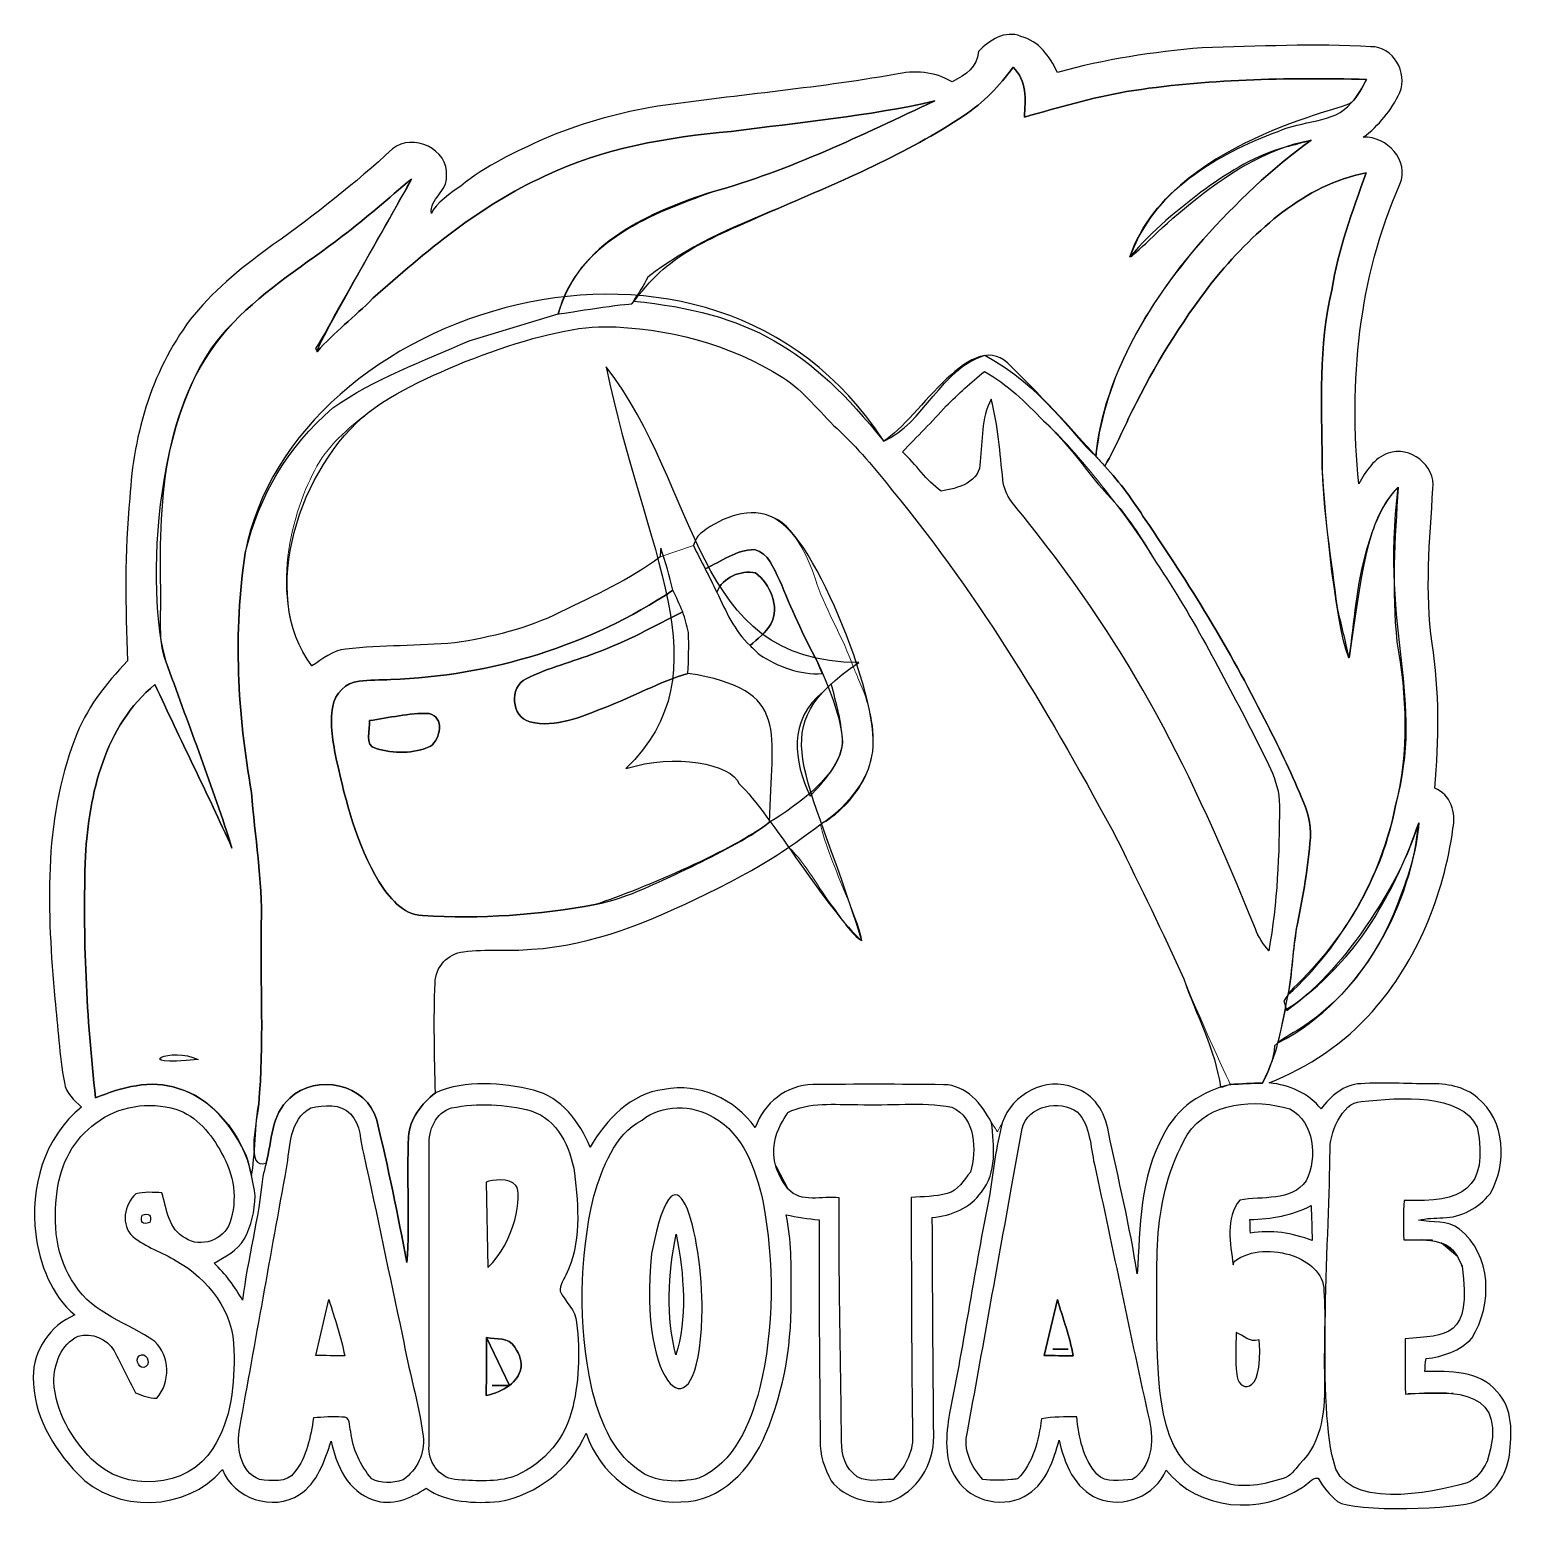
# Model space of a CAD drawing. Header units: inches. Extents: x 2.87 to 4.91, y -2.77 to -0.73.
import ezdxf

# ---------------------------------------------------------------- set-up
doc = ezdxf.new("R2010")
doc.units = ezdxf.units.IN
doc.header["$MEASUREMENT"] = 0
doc.layers.add('Layer 1', color=7, linetype='Continuous')

msp = doc.modelspace()

# ---------------------------------------------------------------- linework, layer by layer
at = {"layer": 'Layer 1', "color": 7}
for points, knots in [([(4.1717, -0.7589), (4.1864, -0.7438), (4.2077, -0.7292), (4.2298, -0.7383), (4.2298, -0.7383), (4.2543, -0.7446), (4.2698, -0.7661), (4.2799, -0.788), (4.2799, -0.788), (4.3447, -0.7697), (4.4117, -0.7596), (4.4787, -0.7541), (4.4787, -0.7541), (4.5561, -0.7522), (4.6336, -0.7478), (4.7109, -0.7525), (4.7109, -0.7525), (4.7411, -0.7518), (4.7624, -0.7885), (4.7504, -0.8154), (4.7504, -0.8154), (4.7393, -0.8396), (4.7219, -0.8613), (4.7001, -0.8769), (4.7001, -0.8769), (4.7334, -0.8757), (4.7641, -0.9087), (4.7508, -0.9416), (4.7508, -0.9416), (4.6935, -1.0701), (4.6804, -1.2145), (4.6942, -1.3534), (4.6942, -1.3534), (4.7036, -1.3365), (4.7151, -1.3179), (4.7344, -1.3114), (4.7344, -1.3114), (4.7642, -1.3002), (4.8004, -1.3283), (4.7961, -1.3601), (4.7961, -1.3601), (4.7917, -1.4309), (4.7848, -1.5022), (4.7951, -1.5728), (4.7951, -1.5728), (4.805, -1.6387), (4.8048, -1.7056), (4.7986, -1.7718), (4.7986, -1.7718), (4.8204, -1.7808), (4.8283, -1.8057), (4.8236, -1.8274), (4.8236, -1.8274), (4.8112, -1.9191), (4.7743, -2.0089), (4.713, -2.0788), (4.713, -2.0788), (4.6746, -2.1225), (4.6249, -2.1553), (4.5712, -2.177), (4.5712, -2.177), (4.5983, -2.18), (4.6251, -2.1908), (4.6423, -2.2129), (4.6423, -2.2129), (4.6552, -2.1952), (4.6739, -2.1789), (4.6969, -2.1782), (4.6969, -2.1782), (4.7283, -2.1759), (4.7597, -2.1785), (4.7911, -2.1783), (4.7911, -2.1783), (4.8145, -2.1778), (4.8394, -2.1818), (4.8575, -2.1977), (4.8575, -2.1977), (4.896, -2.2287), (4.8985, -2.2887), (4.8746, -2.3294), (4.8746, -2.3294), (4.8591, -2.3487), (4.835, -2.3623), (4.8099, -2.3625), (4.8099, -2.3625), (4.7986, -2.363), (4.7873, -2.3629), (4.7763, -2.3659), (4.7763, -2.3659), (4.7949, -2.3694), (4.8167, -2.3651), (4.8324, -2.3782), (4.8324, -2.3782), (4.8772, -2.4125), (4.8783, -2.4825), (4.8498, -2.5277), (4.8498, -2.5277), (4.8335, -2.5459), (4.8101, -2.5532), (4.7866, -2.5561), (4.7866, -2.5561), (4.7857, -2.562), (4.7853, -2.568), (4.7851, -2.574), (4.7851, -2.574), (4.8192, -2.5729), (4.8599, -2.5729), (4.884, -2.6012), (4.884, -2.6012), (4.9065, -2.6243), (4.9048, -2.6592), (4.9012, -2.6889), (4.9012, -2.6889), (4.8973, -2.716), (4.881, -2.7424), (4.8547, -2.7524), (4.8547, -2.7524), (4.8331, -2.7629), (4.6871, -2.768), (4.6647, -2.7524), (4.6647, -2.7524), (4.6541, -2.7434), (4.6453, -2.7327), (4.6384, -2.7206), (4.6384, -2.7206), (4.6293, -2.7194), (4.6237, -2.7292), (4.6164, -2.7331), (4.6164, -2.7331), (4.5598, -2.7715), (4.473, -2.7648), (4.4295, -2.7094), (4.4295, -2.7094), (4.4146, -2.7445), (4.3709, -2.7629), (4.3356, -2.7483), (4.3356, -2.7483), (4.3034, -2.7356), (4.2893, -2.6996), (4.2823, -2.6683), (4.2823, -2.6683), (4.2748, -2.6956), (4.2652, -2.7255), (4.2404, -2.7421), (4.2404, -2.7421), (4.2093, -2.7634), (4.161, -2.7535), (4.1411, -2.7214), (4.1411, -2.7214), (4.1231, -2.6951), (4.1269, -2.6609), (4.1317, -2.6311), (4.1317, -2.6311), (4.1518, -2.5319), (4.1666, -2.4317), (4.1866, -2.3325), (4.1866, -2.3325), (4.1916, -2.2988), (4.1955, -2.2649), (4.2041, -2.2319), (4.2041, -2.2319), (4.2176, -2.1925), (4.2637, -2.1678), (4.3033, -2.1837), (4.3033, -2.1837), (4.33, -2.1919), (4.3462, -2.2178), (4.35, -2.2444), (4.35, -2.2444), (4.3636, -2.3094), (4.3798, -2.374), (4.3895, -2.4397), (4.3895, -2.4397), (4.3939, -2.3749), (4.3932, -2.3067), (4.4258, -2.2482), (4.4258, -2.2482), (4.4432, -2.2116), (4.4792, -2.1877), (4.5181, -2.1792), (4.5181, -2.1792), (4.5327, -2.1784), (4.5472, -2.1777), (4.5619, -2.1772), (4.5619, -2.1772), (4.5697, -2.161), (4.5778, -2.1443), (4.5785, -2.1261), (4.5785, -2.1261), (4.5891, -2.1164), (4.6016, -2.1094), (4.6139, -2.1022), (4.6139, -2.1022), (4.68, -2.0599), (4.7274, -1.9915), (4.7526, -1.9177), (4.7526, -1.9177), (4.7644, -1.8861), (4.7745, -1.8533), (4.7765, -1.8194), (4.7765, -1.8194), (4.7612, -1.8649), (4.7446, -1.901), (4.7224, -1.9388), (4.7224, -1.9388), (4.6924, -1.9913), (4.6508, -2.0362), (4.6021, -2.0718), (4.6021, -2.0718), (4.6021, -2.0718), (4.5952, -2.0776), (4.5952, -2.0776), (4.5952, -2.0776), (4.5942, -2.0743), (4.5921, -2.0679), (4.5911, -2.0646), (4.5911, -2.0646), (4.5952, -2.0587), (4.5989, -2.0523), (4.6039, -2.047), (4.6039, -2.047), (4.6766, -1.9774), (4.7264, -1.8914), (4.7447, -1.7958), (4.7447, -1.7958), (4.763, -1.7221), (4.7602, -1.6447), (4.7465, -1.5706), (4.7465, -1.5706), (4.7396, -1.5), (4.7433, -1.4287), (4.7485, -1.3581), (4.7485, -1.3581), (4.7253, -1.3811), (4.7145, -1.4128), (4.7054, -1.4435), (4.7054, -1.4435), (4.6912, -1.4921), (4.6883, -1.5428), (4.6809, -1.5926), (4.6809, -1.5926), (4.6809, -1.5926), (4.68, -1.5915), (4.68, -1.5915), (4.68, -1.5915), (4.6753, -1.569), (4.6697, -1.5465), (4.6643, -1.5241), (4.6643, -1.5241), (4.6565, -1.4572), (4.6441, -1.3905), (4.6438, -1.3228), (4.6438, -1.3228), (4.6432, -1.2441), (4.639, -1.1643), (4.657, -1.087), (4.657, -1.087), (4.6658, -1.0315), (4.6855, -0.9788), (4.7042, -0.9261), (4.7042, -0.9261), (4.619, -0.9424), (4.5533, -1.0047), (4.4989, -1.0683), (4.4989, -1.0683), (4.4566, -1.1221), (4.4195, -1.1802), (4.3888, -1.2415), (4.3888, -1.2415), (4.3735, -1.2704), (4.3613, -1.3008), (4.3449, -1.3292), (4.3449, -1.3292), (4.3419, -1.3258), (4.3358, -1.3192), (4.3328, -1.3158), (4.3328, -1.3158), (4.3335, -1.3083), (4.3345, -1.3008), (4.3358, -1.2933), (4.3358, -1.2933), (4.3532, -1.1887), (4.4116, -1.0962), (4.4802, -1.0175), (4.4802, -1.0175), (4.5256, -0.9677), (4.5738, -0.9201), (4.6288, -0.8809), (4.6288, -0.8809), (4.5065, -0.9021), (4.3916, -1.0385), (4.3796, -1.0415), (4.3796, -1.0415), (4.4337, -0.8837), (4.677, -0.8381), (4.6842, -0.8294), (4.6842, -0.8294), (4.6929, -0.8202), (4.6991, -0.809), (4.7048, -0.7976), (4.7048, -0.7976), (4.5947, -0.7946), (4.4839, -0.797), (4.3749, -0.8142), (4.3749, -0.8142), (4.3274, -0.8227), (4.2809, -0.8362), (4.2345, -0.8493), (4.2345, -0.8493), (4.2362, -0.8254), (4.2384, -0.7986), (4.219, -0.7807), (4.219, -0.7807), (4.2003, -0.8063), (4.1784, -0.8297), (4.1516, -0.847), (4.1516, -0.847), (4.0722, -0.9002), (3.9834, -0.9371), (3.896, -0.9749), (3.896, -0.9749), (3.7881, -1.0222), (3.7471, -1.0365), (3.695, -1.1062), (3.695, -1.1062), (3.6764, -1.1064), (3.5957, -1.1201), (3.5938, -1.1199), (3.5938, -1.1199), (3.6187, -1.0224), (3.7241, -0.9783), (3.8057, -0.952), (3.8057, -0.952), (3.9123, -0.9229), (4.0115, -0.8734), (4.1114, -0.8271), (4.1114, -0.8271), (4.0192, -0.8484), (3.925, -0.8564), (3.8315, -0.8691), (3.8315, -0.8691), (3.7437, -0.8768), (3.655, -0.8921), (3.5749, -0.9306), (3.5749, -0.9306), (3.4863, -0.9708), (3.4112, -1.0343), (3.3391, -1.0984), (3.3391, -1.0984), (3.3144, -1.1237), (3.2857, -1.145), (3.2624, -1.1718), (3.2624, -1.1718), (3.2619, -1.1707), (3.2609, -1.1683), (3.2604, -1.1672), (3.2604, -1.1672), (3.2692, -1.153), (3.2778, -1.1386), (3.2853, -1.1236), (3.2853, -1.1236), (3.321, -1.0606), (3.357, -0.9978), (3.3921, -0.9345), (3.3921, -0.9345), (3.3604, -0.9607), (3.33, -0.9885), (3.297, -1.013), (3.297, -1.013), (3.2467, -1.052), (3.1917, -1.0853), (3.1475, -1.1316), (3.1475, -1.1316), (3.051, -1.235), (3.0452, -1.3723), (3.0474, -1.4971), (3.0474, -1.4971), (3.0489, -1.5331), (3.0419, -1.5711), (3.0574, -1.605), (3.0574, -1.605), (3.0868, -1.6881), (3.1191, -1.7702), (3.1454, -1.8543), (3.1454, -1.8543), (3.1116, -1.7786), (3.074, -1.7046), (3.0395, -1.6292), (3.0395, -1.6292), (2.9705, -1.6862), (2.9488, -1.7798), (2.944, -1.8651), (2.944, -1.8651), (2.94, -1.9761), (2.9455, -2.0874), (2.9578, -2.1976), (2.9578, -2.1976), (2.9935, -2.1833), (3.0336, -2.1715), (3.0716, -2.1848), (3.0716, -2.1848), (3.1162, -2.1971), (3.1453, -2.237), (3.165, -2.2766), (3.165, -2.2766), (3.1703, -2.2948), (3.175, -2.3133), (3.1771, -2.3323), (3.1771, -2.3323), (3.1763, -2.3529), (3.1726, -2.3739), (3.1621, -2.3919), (3.1621, -2.3919), (3.1528, -2.4076), (3.1359, -2.4159), (3.1207, -2.4249), (3.1207, -2.4249), (3.1366, -2.4395), (3.149, -2.4572), (3.1599, -2.4757), (3.1599, -2.4757), (3.167, -2.4187), (3.1823, -2.3631), (3.1877, -2.3058), (3.1877, -2.3058), (3.1893, -2.2996), (3.1908, -2.2933), (3.1923, -2.2872), (3.1923, -2.2872), (3.2005, -2.2568), (3.1989, -2.2205), (3.2247, -2.1982), (3.2247, -2.1982), (3.2609, -2.1633), (3.3312, -2.1782), (3.3443, -2.2285), (3.3443, -2.2285), (3.3605, -2.2931), (3.3731, -2.3586), (3.3859, -2.424), (3.3859, -2.424), (3.3899, -2.3665), (3.3855, -2.3088), (3.3881, -2.2513), (3.3881, -2.2513), (3.3894, -2.2263), (3.4059, -2.2056), (3.4249, -2.1908), (3.4249, -2.1908), (3.4672, -2.1722), (3.5159, -2.1769), (3.5598, -2.1871), (3.5598, -2.1871), (3.5984, -2.1965), (3.6231, -2.2305), (3.6377, -2.2654), (3.6377, -2.2654), (3.6598, -2.2274), (3.6934, -2.1915), (3.7393, -2.1861), (3.7393, -2.1861), (3.7875, -2.1765), (3.8364, -2.1992), (3.8646, -2.2384), (3.8646, -2.2384), (3.8766, -2.2046), (3.9074, -2.18), (3.9437, -2.1793), (3.9437, -2.1793), (4.0035, -2.1789), (4.0635, -2.1787), (4.1233, -2.1795), (4.1233, -2.1795), (4.1549, -2.1799), (4.176, -2.2063), (4.1895, -2.2318), (4.1895, -2.2318), (4.1926, -2.2637), (4.1974, -2.3004), (4.1755, -2.3271), (4.1755, -2.3271), (4.1603, -2.3493), (4.1339, -2.3595), (4.108, -2.3622), (4.108, -2.3622), (4.1082, -2.4625), (4.1092, -2.5627), (4.1099, -2.663), (4.1099, -2.663), (4.1109, -2.7014), (4.0867, -2.7393), (4.0502, -2.7525), (4.0502, -2.7525), (4.0205, -2.7565), (3.9883, -2.7482), (3.9689, -2.7242), (3.9689, -2.7242), (3.9602, -2.7069), (3.9528, -2.6885), (3.9539, -2.6688), (3.9539, -2.6688), (3.9531, -2.5676), (3.9519, -2.4665), (3.9524, -2.3653), (3.9524, -2.3653), (3.9372, -2.3636), (3.922, -2.3618), (3.9071, -2.3583), (3.9071, -2.3583), (3.9142, -2.3929), (3.9144, -2.4282), (3.914, -2.4634), (3.914, -2.4634), (3.9157, -2.5302), (3.9052, -2.5983), (3.8789, -2.66), (3.8789, -2.66), (3.8591, -2.7076), (3.8175, -2.7527), (3.7625, -2.7532), (3.7625, -2.7532), (3.7029, -2.7576), (3.6507, -2.713), (3.632, -2.6587), (3.632, -2.6587), (3.6111, -2.7075), (3.5646, -2.7429), (3.5128, -2.7527), (3.5128, -2.7527), (3.4785, -2.7552), (3.4416, -2.7544), (3.4121, -2.7343), (3.4121, -2.7343), (3.3911, -2.7483), (3.3648, -2.7595), (3.3396, -2.7502), (3.3396, -2.7502), (3.3052, -2.7391), (3.2883, -2.7026), (3.2818, -2.6696), (3.2818, -2.6696), (3.2725, -2.6963), (3.2633, -2.7269), (3.2381, -2.7431), (3.2381, -2.7431), (3.2019, -2.7665), (3.1479, -2.7489), (3.1322, -2.7087), (3.1322, -2.7087), (3.0835, -2.7664), (2.9849, -2.7697), (2.9331, -2.7142), (2.9331, -2.7142), (2.8987, -2.6791), (2.8718, -2.6319), (2.8722, -2.5816), (2.8722, -2.5816), (2.8722, -2.5447), (2.8955, -2.5103), (2.9295, -2.4961), (2.9295, -2.4961), (2.8968, -2.4687), (2.8812, -2.4263), (2.8757, -2.3851), (2.8757, -2.3851), (2.8674, -2.3216), (2.8871, -2.2514), (2.9385, -2.2104), (2.9385, -2.2104), (2.9287, -2.2008), (2.9166, -2.1913), (2.915, -2.1766), (2.915, -2.1766), (2.9075, -2.1387), (2.9068, -2.1), (2.9017, -2.0618), (2.9017, -2.0618), (2.8918, -1.9428), (2.8853, -1.8182), (2.9294, -1.7047), (2.9294, -1.7047), (2.9442, -1.6633), (2.9716, -1.6282), (3.0018, -1.5969), (3.0018, -1.5969), (2.9988, -1.5224), (2.9976, -1.4475), (3.005, -1.3731), (3.005, -1.3731), (3.0097, -1.2832), (3.0368, -1.1923), (3.0933, -1.121), (3.0933, -1.121), (3.1245, -1.0836), (3.1627, -1.0528), (3.2022, -1.0246), (3.2022, -1.0246), (3.2593, -0.9839), (3.3147, -0.9407), (3.366, -0.8929), (3.366, -0.8929), (3.394, -0.8704), (3.4439, -0.8936), (3.4404, -0.9303), (3.4404, -0.9303), (3.4423, -0.9508), (3.4164, -0.962), (3.4194, -0.9819), (3.4194, -0.9819), (3.4239, -0.9688), (3.4479, -0.9527), (3.4598, -0.9441), (3.4598, -0.9441), (3.4939, -0.9159), (3.5347, -0.8977), (3.5744, -0.879), (3.5744, -0.879), (3.6213, -0.8592), (3.6704, -0.8453), (3.7203, -0.8359), (3.7203, -0.8359), (3.8321, -0.8193), (3.9449, -0.8104), (4.0562, -0.7907), (4.0562, -0.7907), (4.0831, -0.7846), (4.1112, -0.7864), (4.1351, -0.8009), (4.1351, -0.8009), (4.1557, -0.79), (4.1687, -0.7813), (4.1717, -0.7589), (4.1717, -0.7589), (4.1717, -0.7589), (4.1717, -0.7589), (4.1717, -0.7589)], [0, 0, 0, 0, 0.00625, 0.00625, 0.00625, 0.00625, 0.0125, 0.0125, 0.0125, 0.0125, 0.01875, 0.01875, 0.01875, 0.01875, 0.025, 0.025, 0.025, 0.025, 0.03125, 0.03125, 0.03125, 0.03125, 0.0375, 0.0375, 0.0375, 0.0375, 0.04375, 0.04375, 0.04375, 0.04375, 0.05, 0.05, 0.05, 0.05, 0.05625, 0.05625, 0.05625, 0.05625, 0.0625, 0.0625, 0.0625, 0.0625, 0.06875, 0.06875, 0.06875, 0.06875, 0.075, 0.075, 0.075, 0.075, 0.08125, 0.08125, 0.08125, 0.08125, 0.0875, 0.0875, 0.0875, 0.0875, 0.09375, 0.09375, 0.09375, 0.09375, 0.1, 0.1, 0.1, 0.1, 0.10625, 0.10625, 0.10625, 0.10625, 0.1125, 0.1125, 0.1125, 0.1125, 0.11875, 0.11875, 0.11875, 0.11875, 0.125, 0.125, 0.125, 0.125, 0.13125, 0.13125, 0.13125, 0.13125, 0.1375, 0.1375, 0.1375, 0.1375, 0.14375, 0.14375, 0.14375, 0.14375, 0.15, 0.15, 0.15, 0.15, 0.15625, 0.15625, 0.15625, 0.15625, 0.1625, 0.1625, 0.1625, 0.1625, 0.16875, 0.16875, 0.16875, 0.16875, 0.175, 0.175, 0.175, 0.175, 0.18125, 0.18125, 0.18125, 0.18125, 0.1875, 0.1875, 0.1875, 0.1875, 0.19375, 0.19375, 0.19375, 0.19375, 0.2, 0.2, 0.2, 0.2, 0.20625, 0.20625, 0.20625, 0.20625, 0.2125, 0.2125, 0.2125, 0.2125, 0.21875, 0.21875, 0.21875, 0.21875, 0.225, 0.225, 0.225, 0.225, 0.23125, 0.23125, 0.23125, 0.23125, 0.2375, 0.2375, 0.2375, 0.2375, 0.24375, 0.24375, 0.24375, 0.24375, 0.25, 0.25, 0.25, 0.25, 0.25625, 0.25625, 0.25625, 0.25625, 0.2625, 0.2625, 0.2625, 0.2625, 0.26875, 0.26875, 0.26875, 0.26875, 0.275, 0.275, 0.275, 0.275, 0.28125, 0.28125, 0.28125, 0.28125, 0.2875, 0.2875, 0.2875, 0.2875, 0.29375, 0.29375, 0.29375, 0.29375, 0.3, 0.3, 0.3, 0.3, 0.30625, 0.30625, 0.30625, 0.30625, 0.3125, 0.3125, 0.3125, 0.3125, 0.31875, 0.31875, 0.31875, 0.31875, 0.325, 0.325, 0.325, 0.325, 0.33125, 0.33125, 0.33125, 0.33125, 0.3375, 0.3375, 0.3375, 0.3375, 0.34375, 0.34375, 0.34375, 0.34375, 0.35, 0.35, 0.35, 0.35, 0.35625, 0.35625, 0.35625, 0.35625, 0.3625, 0.3625, 0.3625, 0.3625, 0.36875, 0.36875, 0.36875, 0.36875, 0.375, 0.375, 0.375, 0.375, 0.38125, 0.38125, 0.38125, 0.38125, 0.3875, 0.3875, 0.3875, 0.3875, 0.39375, 0.39375, 0.39375, 0.39375, 0.4, 0.4, 0.4, 0.4, 0.40625, 0.40625, 0.40625, 0.40625, 0.4125, 0.4125, 0.4125, 0.4125, 0.41875, 0.41875, 0.41875, 0.41875, 0.425, 0.425, 0.425, 0.425, 0.43125, 0.43125, 0.43125, 0.43125, 0.4375, 0.4375, 0.4375, 0.4375, 0.44375, 0.44375, 0.44375, 0.44375, 0.45, 0.45, 0.45, 0.45, 0.45625, 0.45625, 0.45625, 0.45625, 0.4625, 0.4625, 0.4625, 0.4625, 0.46875, 0.46875, 0.46875, 0.46875, 0.475, 0.475, 0.475, 0.475, 0.48125, 0.48125, 0.48125, 0.48125, 0.4875, 0.4875, 0.4875, 0.4875, 0.49375, 0.49375, 0.49375, 0.49375, 0.5, 0.5, 0.5, 0.5, 0.50625, 0.50625, 0.50625, 0.50625, 0.5125, 0.5125, 0.5125, 0.5125, 0.51875, 0.51875, 0.51875, 0.51875, 0.525, 0.525, 0.525, 0.525, 0.53125, 0.53125, 0.53125, 0.53125, 0.5375, 0.5375, 0.5375, 0.5375, 0.54375, 0.54375, 0.54375, 0.54375, 0.55, 0.55, 0.55, 0.55, 0.55625, 0.55625, 0.55625, 0.55625, 0.5625, 0.5625, 0.5625, 0.5625, 0.56875, 0.56875, 0.56875, 0.56875, 0.575, 0.575, 0.575, 0.575, 0.58125, 0.58125, 0.58125, 0.58125, 0.5875, 0.5875, 0.5875, 0.5875, 0.59375, 0.59375, 0.59375, 0.59375, 0.6, 0.6, 0.6, 0.6, 0.60625, 0.60625, 0.60625, 0.60625, 0.6125, 0.6125, 0.6125, 0.6125, 0.61875, 0.61875, 0.61875, 0.61875, 0.625, 0.625, 0.625, 0.625, 0.63125, 0.63125, 0.63125, 0.63125, 0.6375, 0.6375, 0.6375, 0.6375, 0.64375, 0.64375, 0.64375, 0.64375, 0.65, 0.65, 0.65, 0.65, 0.65625, 0.65625, 0.65625, 0.65625, 0.6625, 0.6625, 0.6625, 0.6625, 0.66875, 0.66875, 0.66875, 0.66875, 0.675, 0.675, 0.675, 0.675, 0.68125, 0.68125, 0.68125, 0.68125, 0.6875, 0.6875, 0.6875, 0.6875, 0.69375, 0.69375, 0.69375, 0.69375, 0.7, 0.7, 0.7, 0.7, 0.70625, 0.70625, 0.70625, 0.70625, 0.7125, 0.7125, 0.7125, 0.7125, 0.71875, 0.71875, 0.71875, 0.71875, 0.725, 0.725, 0.725, 0.725, 0.73125, 0.73125, 0.73125, 0.73125, 0.7375, 0.7375, 0.7375, 0.7375, 0.74375, 0.74375, 0.74375, 0.74375, 0.75, 0.75, 0.75, 0.75, 0.75625, 0.75625, 0.75625, 0.75625, 0.7625, 0.7625, 0.7625, 0.7625, 0.76875, 0.76875, 0.76875, 0.76875, 0.775, 0.775, 0.775, 0.775, 0.78125, 0.78125, 0.78125, 0.78125, 0.7875, 0.7875, 0.7875, 0.7875, 0.79375, 0.79375, 0.79375, 0.79375, 0.8, 0.8, 0.8, 0.8, 0.80625, 0.80625, 0.80625, 0.80625, 0.8125, 0.8125, 0.8125, 0.8125, 0.81875, 0.81875, 0.81875, 0.81875, 0.825, 0.825, 0.825, 0.825, 0.83125, 0.83125, 0.83125, 0.83125, 0.8375, 0.8375, 0.8375, 0.8375, 0.84375, 0.84375, 0.84375, 0.84375, 0.85, 0.85, 0.85, 0.85, 0.85625, 0.85625, 0.85625, 0.85625, 0.8625, 0.8625, 0.8625, 0.8625, 0.86875, 0.86875, 0.86875, 0.86875, 0.875, 0.875, 0.875, 0.875, 0.88125, 0.88125, 0.88125, 0.88125, 0.8875, 0.8875, 0.8875, 0.8875, 0.89375, 0.89375, 0.89375, 0.89375, 0.9, 0.9, 0.9, 0.9, 0.90625, 0.90625, 0.90625, 0.90625, 0.9125, 0.9125, 0.9125, 0.9125, 0.91875, 0.91875, 0.91875, 0.91875, 0.925, 0.925, 0.925, 0.925, 0.93125, 0.93125, 0.93125, 0.93125, 0.9375, 0.9375, 0.9375, 0.9375, 0.94375, 0.94375, 0.94375, 0.94375, 0.95, 0.95, 0.95, 0.95, 0.95625, 0.95625, 0.95625, 0.95625, 0.9625, 0.9625, 0.9625, 0.9625, 0.96875, 0.96875, 0.96875, 0.96875, 0.975, 0.975, 0.975, 0.975, 0.98125, 0.98125, 0.98125, 0.98125, 0.9875, 0.9875, 0.9875, 0.9875, 1, 1, 1, 1]), ([(3.7222, -2.4114), (3.7575, -2.2265), (3.7951, -2.405), (3.7913, -2.4996), (3.7913, -2.4996), (3.7869, -2.674), (3.7022, -2.596), (3.7222, -2.4114), (3.7222, -2.4114), (3.7222, -2.4114), (3.7222, -2.4114), (3.7222, -2.4114)], [0, 0, 0, 0, 0.25, 0.25, 0.25, 0.25, 0.5, 0.5, 0.5, 0.5, 1, 1, 1, 1]), ([(3.8929, -2.2909), (3.8956, -2.3006), (3.9008, -2.3112), (3.9096, -2.3226), (3.9096, -2.3226), (3.9096, -2.3226), (3.8929, -2.2909), (3.8929, -2.2909)], [0, 0, 0, 0, 0.333333, 0.333333, 0.333333, 0.333333, 1, 1, 1, 1]), ([(4.5446, -2.3649), (4.5447, -2.3712), (4.5449, -2.3775), (4.5452, -2.3838), (4.5452, -2.3838), (4.5739, -2.3783), (4.6031, -2.3835), (4.6301, -2.3937), (4.6301, -2.3937), (4.6298, -2.3777), (4.6294, -2.3616), (4.6287, -2.3457), (4.6287, -2.3457), (4.6028, -2.3597), (4.5737, -2.3638), (4.5446, -2.3649), (4.5446, -2.3649), (4.5446, -2.3649), (4.5446, -2.3649), (4.5446, -2.3649)], [0, 0, 0, 0, 0.166667, 0.166667, 0.166667, 0.166667, 0.333333, 0.333333, 0.333333, 0.333333, 0.5, 0.5, 0.5, 0.5, 0.666667, 0.666667, 0.666667, 0.666667, 1, 1, 1, 1]), ([(3.0219, -2.3588), (3.019, -2.3691), (3.0224, -2.3725), (3.0325, -2.369), (3.0325, -2.369), (3.0354, -2.3587), (3.0319, -2.3553), (3.0219, -2.3588), (3.0219, -2.3588), (3.0219, -2.3588), (3.0219, -2.3588), (3.0219, -2.3588)], [0, 0, 0, 0, 0.25, 0.25, 0.25, 0.25, 0.5, 0.5, 0.5, 0.5, 1, 1, 1, 1]), ([(3.7555, -2.5507), (3.7713, -2.5044), (3.767, -2.4393), (3.756, -2.385), (3.756, -2.385), (3.7445, -2.4395), (3.7421, -2.5), (3.7555, -2.5507)], [0, 0, 0, 0, 0.333333, 0.333333, 0.333333, 0.333333, 1, 1, 1, 1]), ([(4.7951, -2.3939), (4.7951, -2.3939), (4.795, -2.3927), (4.795, -2.3927), (4.795, -2.3927), (4.795, -2.3927), (4.7799, -2.3927), (4.7799, -2.3927), (4.7799, -2.3927), (4.7799, -2.3927), (4.7951, -2.3939), (4.7951, -2.3939)], [0, 0, 0, 0, 0.25, 0.25, 0.25, 0.25, 0.5, 0.5, 0.5, 0.5, 1, 1, 1, 1]), ([(4.8297, -2.4157), (4.8244, -2.4069), (4.8169, -2.3993), (4.8073, -2.3971), (4.8073, -2.3971), (4.8073, -2.3971), (4.8297, -2.4157), (4.8297, -2.4157)], [0, 0, 0, 0, 0.333333, 0.333333, 0.333333, 0.333333, 1, 1, 1, 1]), ([(4.8361, -2.4291), (4.8359, -2.4285), (4.8357, -2.428), (4.8355, -2.4274), (4.8355, -2.4274), (4.8355, -2.4274), (4.8361, -2.4291), (4.8361, -2.4291)], [0, 0, 0, 0, 0.333333, 0.333333, 0.333333, 0.333333, 1, 1, 1, 1]), ([(4.28, -2.4749), (4.2875, -2.5006), (4.2968, -2.5257), (4.3017, -2.5521), (4.3017, -2.5521), (4.2884, -2.5521), (4.2751, -2.552), (4.2619, -2.552), (4.2619, -2.552), (4.2619, -2.552), (4.28, -2.4749), (4.28, -2.4749)], [0, 0, 0, 0, 0.25, 0.25, 0.25, 0.25, 0.5, 0.5, 0.5, 0.5, 1, 1, 1, 1]), ([(4.28, -2.4749), (4.28, -2.4749), (4.2619, -2.552), (4.2619, -2.552), (4.2619, -2.552), (4.2619, -2.552), (4.28, -2.4749), (4.28, -2.4749)], [0, 0, 0, 0, 0.333333, 0.333333, 0.333333, 0.333333, 1, 1, 1, 1]), ([(3.5267, -2.593), (3.518, -2.5996), (3.5068, -2.6044), (3.4948, -2.6068), (3.4948, -2.6068), (3.4952, -2.5802), (3.4952, -2.5536), (3.495, -2.527), (3.495, -2.527), (3.495, -2.527), (3.5267, -2.593), (3.5267, -2.593)], [0, 0, 0, 0, 0.25, 0.25, 0.25, 0.25, 0.5, 0.5, 0.5, 0.5, 1, 1, 1, 1]), ([(3.495, -2.527), (3.5081, -2.5297), (3.5264, -2.5262), (3.534, -2.5402), (3.534, -2.5402), (3.5496, -2.5621), (3.5427, -2.5808), (3.5267, -2.593), (3.5267, -2.593), (3.5267, -2.593), (3.495, -2.527), (3.495, -2.527)], [0, 0, 0, 0, 0.25, 0.25, 0.25, 0.25, 0.5, 0.5, 0.5, 0.5, 1, 1, 1, 1]), ([(3.018, -2.5522), (3.0107, -2.5578), (3.0187, -2.5729), (3.0272, -2.567), (3.0272, -2.567), (3.0346, -2.5613), (3.0266, -2.546), (3.018, -2.5522)], [0, 0, 0, 0, 0.333333, 0.333333, 0.333333, 0.333333, 1, 1, 1, 1]), ([(4.2946, -2.5433), (4.2946, -2.5433), (4.2736, -2.5433), (4.2736, -2.5433), (4.2736, -2.5433), (4.2736, -2.5433), (4.2946, -2.5433), (4.2946, -2.5433)], [0, 0, 0, 0, 0.333333, 0.333333, 0.333333, 0.333333, 1, 1, 1, 1]), ([(3.5267, -2.593), (3.5267, -2.593), (3.5267, -2.593), (3.5267, -2.593), (3.5267, -2.593), (3.5267, -2.593), (3.5267, -2.593), (3.5267, -2.593), (3.5267, -2.593), (3.5267, -2.593), (3.5028, -2.593), (3.5028, -2.593), (3.5028, -2.593), (3.5028, -2.593), (3.5267, -2.593), (3.5267, -2.593)], [0, 0, 0, 0, 0.2, 0.2, 0.2, 0.2, 0.4, 0.4, 0.4, 0.4, 0.6, 0.6, 0.6, 0.6, 1, 1, 1, 1]), ([(4.8216, -2.6039), (4.8031, -2.602), (4.782, -2.6032), (4.7617, -2.6047), (4.7617, -2.6047), (4.7617, -2.6047), (4.8216, -2.6039), (4.8216, -2.6039)], [0, 0, 0, 0, 0.333333, 0.333333, 0.333333, 0.333333, 1, 1, 1, 1]), ([(4.8241, -2.6042), (4.8233, -2.6041), (4.8225, -2.604), (4.8218, -2.604), (4.8218, -2.604), (4.8218, -2.604), (4.8241, -2.6042), (4.8241, -2.6042)], [0, 0, 0, 0, 0.333333, 0.333333, 0.333333, 0.333333, 1, 1, 1, 1])]:
    msp.add_open_spline(points, degree=3, knots=knots, dxfattribs=at)
at = {"layer": 'Layer 1', "color": 22}
for points, knots in [([(4.1516, -0.847), (4.1784, -0.8297), (4.2004, -0.8063), (4.219, -0.7807), (4.219, -0.7807), (4.2384, -0.7986), (4.2362, -0.8254), (4.2345, -0.8493), (4.2345, -0.8493), (4.2809, -0.8362), (4.3274, -0.8227), (4.3749, -0.8142), (4.3749, -0.8142), (4.4839, -0.797), (4.5947, -0.7946), (4.7048, -0.7976), (4.7048, -0.7976), (4.6991, -0.809), (4.693, -0.8202), (4.6842, -0.8294), (4.6842, -0.8294), (4.6592, -0.8593), (4.616, -0.8532), (4.5832, -0.8689), (4.5832, -0.8689), (4.4994, -0.9002), (4.4096, -0.9517), (4.3797, -1.0415), (4.3797, -1.0415), (4.4099, -1.0055), (4.4466, -0.9755), (4.4842, -0.9474), (4.4842, -0.9474), (4.5178, -0.9241), (4.553, -0.9009), (4.5932, -0.8908), (4.5932, -0.8908), (4.6051, -0.8878), (4.617, -0.8846), (4.6288, -0.8809), (4.6288, -0.8809), (4.5738, -0.9201), (4.5256, -0.9677), (4.4802, -1.0175), (4.4802, -1.0175), (4.4116, -1.0962), (4.3438, -1.2017), (4.3329, -1.3156), (4.3329, -1.3156), (4.2975, -1.2843), (4.2616, -1.2212), (4.1803, -1.1766), (4.1803, -1.1766), (4.1209, -1.1939), (4.0964, -1.2707), (4.0412, -1.2949), (4.0412, -1.2949), (3.9397, -1.168), (3.856, -1.1177), (3.6972, -1.1024), (3.6972, -1.1024), (3.7041, -1.0916), (3.7111, -1.0808), (3.7169, -1.0694), (3.7169, -1.0694), (3.7703, -1.0272), (3.8336, -1.0005), (3.896, -0.9749), (3.896, -0.9749), (3.9834, -0.9371), (4.0722, -0.9002), (4.1516, -0.847)], [0, 0, 0, 0, 0.052632, 0.052632, 0.052632, 0.052632, 0.105263, 0.105263, 0.105263, 0.105263, 0.157895, 0.157895, 0.157895, 0.157895, 0.210526, 0.210526, 0.210526, 0.210526, 0.263158, 0.263158, 0.263158, 0.263158, 0.315789, 0.315789, 0.315789, 0.315789, 0.368421, 0.368421, 0.368421, 0.368421, 0.421053, 0.421053, 0.421053, 0.421053, 0.473684, 0.473684, 0.473684, 0.473684, 0.526316, 0.526316, 0.526316, 0.526316, 0.578947, 0.578947, 0.578947, 0.578947, 0.631579, 0.631579, 0.631579, 0.631579, 0.684211, 0.684211, 0.684211, 0.684211, 0.736842, 0.736842, 0.736842, 0.736842, 0.789474, 0.789474, 0.789474, 0.789474, 0.842105, 0.842105, 0.842105, 0.842105, 0.894737, 0.894737, 0.894737, 0.894737, 1, 1, 1, 1]), ([(3.8315, -0.8691), (3.925, -0.8564), (4.0192, -0.8484), (4.1114, -0.8271), (4.1114, -0.8271), (4.0115, -0.8734), (3.9123, -0.9229), (3.8057, -0.952), (3.8057, -0.952), (3.7247, -0.9824), (3.6249, -1.0151), (3.5938, -1.1199), (3.5938, -1.1199), (3.5938, -1.1199), (3.4712, -1.1568), (3.4712, -1.1568), (3.4712, -1.1568), (3.4078, -1.1854), (3.3412, -1.2087), (3.284, -1.2491), (3.284, -1.2491), (3.221, -1.304), (3.1835, -1.3682), (3.1635, -1.4485), (3.1635, -1.4485), (3.1471, -1.5577), (3.1528, -1.6696), (3.1724, -1.778), (3.1724, -1.778), (3.1766, -1.8383), (3.1874, -1.8981), (3.1857, -1.9587), (3.1857, -1.9587), (3.1842, -2.041), (3.1897, -2.1236), (3.1821, -2.2057), (3.1821, -2.2057), (3.1774, -2.2296), (3.177, -2.2804), (3.1723, -2.3042), (3.1723, -2.3042), (3.1596, -2.2447), (3.1162, -2.1971), (3.0716, -2.1848), (3.0716, -2.1848), (3.0336, -2.1715), (2.9935, -2.1833), (2.9578, -2.1976), (2.9578, -2.1976), (2.9455, -2.0874), (2.94, -1.9761), (2.944, -1.8651), (2.944, -1.8651), (2.9488, -1.7798), (2.9705, -1.6862), (3.0395, -1.6292), (3.0395, -1.6292), (3.074, -1.7046), (3.1116, -1.7786), (3.1454, -1.8543), (3.1454, -1.8543), (3.1191, -1.7702), (3.0868, -1.6881), (3.0574, -1.605), (3.0574, -1.605), (3.027, -1.5326), (3.0297, -1.2401), (3.1475, -1.1316), (3.1475, -1.1316), (3.1917, -1.0853), (3.2467, -1.052), (3.297, -1.013), (3.297, -1.013), (3.33, -0.9885), (3.3604, -0.9607), (3.3921, -0.9345), (3.3921, -0.9345), (3.3811, -0.9567), (3.2598, -1.1659), (3.2624, -1.1718), (3.2624, -1.1718), (3.2857, -1.145), (3.3144, -1.1237), (3.3391, -1.0984), (3.3391, -1.0984), (3.4112, -1.0343), (3.4863, -0.9708), (3.5749, -0.9306), (3.5749, -0.9306), (3.655, -0.8921), (3.7437, -0.8768), (3.8315, -0.8691), (3.8315, -0.8691), (3.8315, -0.8691), (3.8315, -0.8691), (3.8315, -0.8691)], [0, 0, 0, 0, 0.04, 0.04, 0.04, 0.04, 0.08, 0.08, 0.08, 0.08, 0.12, 0.12, 0.12, 0.12, 0.16, 0.16, 0.16, 0.16, 0.2, 0.2, 0.2, 0.2, 0.24, 0.24, 0.24, 0.24, 0.28, 0.28, 0.28, 0.28, 0.32, 0.32, 0.32, 0.32, 0.36, 0.36, 0.36, 0.36, 0.4, 0.4, 0.4, 0.4, 0.44, 0.44, 0.44, 0.44, 0.48, 0.48, 0.48, 0.48, 0.52, 0.52, 0.52, 0.52, 0.56, 0.56, 0.56, 0.56, 0.6, 0.6, 0.6, 0.6, 0.64, 0.64, 0.64, 0.64, 0.68, 0.68, 0.68, 0.68, 0.72, 0.72, 0.72, 0.72, 0.76, 0.76, 0.76, 0.76, 0.8, 0.8, 0.8, 0.8, 0.84, 0.84, 0.84, 0.84, 0.88, 0.88, 0.88, 0.88, 0.92, 0.92, 0.92, 0.92, 1, 1, 1, 1]), ([(4.4989, -1.0683), (4.5533, -1.0047), (4.619, -0.9424), (4.7042, -0.9261), (4.7042, -0.9261), (4.6855, -0.9788), (4.6658, -1.0315), (4.657, -1.087), (4.657, -1.087), (4.639, -1.1643), (4.6432, -1.2441), (4.6438, -1.3228), (4.6438, -1.3228), (4.644, -1.3596), (4.6607, -1.5426), (4.68, -1.5915), (4.68, -1.5915), (4.68, -1.5915), (4.6809, -1.5926), (4.6809, -1.5926), (4.6809, -1.5926), (4.6966, -1.4874), (4.7042, -1.3994), (4.7485, -1.3581), (4.7485, -1.3581), (4.7237, -1.5615), (4.7864, -1.6442), (4.7447, -1.7958), (4.7447, -1.7958), (4.7264, -1.8914), (4.6699, -1.9906), (4.5972, -2.0556), (4.5972, -2.0556), (4.6025, -2.0182), (4.6041, -1.9875), (4.6098, -1.9584), (4.6098, -1.9584), (4.618, -1.9193), (4.6246, -1.8799), (4.6276, -1.8401), (4.6276, -1.8401), (4.6292, -1.8208), (4.623, -1.8021), (4.6156, -1.7847), (4.6156, -1.7847), (4.6001, -1.7481), (4.5828, -1.7124), (4.5647, -1.6772), (4.5647, -1.6772), (4.5168, -1.5819), (4.4612, -1.4905), (4.4007, -1.4027), (4.4007, -1.4027), (4.3841, -1.3767), (4.3661, -1.3517), (4.3449, -1.3292), (4.3449, -1.3292), (4.3613, -1.3008), (4.3735, -1.2704), (4.3888, -1.2415), (4.3888, -1.2415), (4.4195, -1.1802), (4.4566, -1.1221), (4.4989, -1.0683)], [0, 0, 0, 0, 0.058824, 0.058824, 0.058824, 0.058824, 0.117647, 0.117647, 0.117647, 0.117647, 0.176471, 0.176471, 0.176471, 0.176471, 0.235294, 0.235294, 0.235294, 0.235294, 0.294118, 0.294118, 0.294118, 0.294118, 0.352941, 0.352941, 0.352941, 0.352941, 0.411765, 0.411765, 0.411765, 0.411765, 0.470588, 0.470588, 0.470588, 0.470588, 0.529412, 0.529412, 0.529412, 0.529412, 0.588235, 0.588235, 0.588235, 0.588235, 0.647059, 0.647059, 0.647059, 0.647059, 0.705882, 0.705882, 0.705882, 0.705882, 0.764706, 0.764706, 0.764706, 0.764706, 0.823529, 0.823529, 0.823529, 0.823529, 0.882353, 0.882353, 0.882353, 0.882353, 1, 1, 1, 1]), ([(4.7765, -1.8194), (4.7674, -1.9245), (4.7046, -2.0588), (4.5831, -2.1221), (4.5831, -2.1221), (4.5831, -2.1221), (4.5928, -2.0768), (4.5928, -2.0768), (4.5928, -2.0768), (4.6406, -2.0546), (4.7433, -1.9296), (4.7765, -1.8194)], [0, 0, 0, 0, 0.25, 0.25, 0.25, 0.25, 0.5, 0.5, 0.5, 0.5, 1, 1, 1, 1])]:
    msp.add_open_spline(points, degree=3, knots=knots, dxfattribs=at)
at = {"layer": 'Layer 1', "color": 159}
for points, knots in [([(4.025, -1.7277), (4.0186, -1.7595), (3.9996, -1.7871), (3.9747, -1.8075), (3.9747, -1.8075), (3.9747, -1.8075), (3.9747, -1.8075), (3.9747, -1.8075), (3.9747, -1.8075), (3.9747, -1.8075), (3.9747, -1.8075), (3.9747, -1.8075), (3.9747, -1.8075), (3.9732, -1.8087), (3.9594, -1.8197), (3.959, -1.8183), (3.959, -1.8183), (3.9282, -1.8395), (3.8959, -1.8699), (3.7966, -1.9176), (3.7966, -1.9176), (3.7213, -1.9546), (3.6419, -1.9882), (3.5572, -1.9934), (3.5572, -1.9934), (3.5261, -1.9961), (3.4947, -1.9929), (3.4638, -1.9967), (3.4638, -1.9967), (3.4422, -1.9988), (3.4247, -2.0178), (3.4246, -2.0395), (3.4246, -2.0395), (3.4224, -2.0898), (3.4239, -2.1403), (3.4249, -2.1908), (3.4249, -2.1908), (3.4059, -2.2056), (3.3894, -2.2263), (3.3881, -2.2513), (3.3881, -2.2513), (3.3855, -2.3088), (3.3899, -2.3665), (3.3859, -2.424), (3.3859, -2.424), (3.3731, -2.3586), (3.3605, -2.2931), (3.3443, -2.2285), (3.3443, -2.2285), (3.3312, -2.1782), (3.2609, -2.1633), (3.2247, -2.1982), (3.2247, -2.1982), (3.1989, -2.2205), (3.2005, -2.2568), (3.1923, -2.2872), (3.1923, -2.2872), (3.1642, -2.2968), (3.1784, -2.238), (3.1821, -2.2057), (3.1821, -2.2057), (3.1897, -2.1236), (3.1842, -2.041), (3.1857, -1.9587), (3.1857, -1.9587), (3.1874, -1.8981), (3.1766, -1.8383), (3.1724, -1.778), (3.1724, -1.778), (3.1528, -1.6696), (3.1471, -1.5577), (3.1635, -1.4485), (3.1635, -1.4485), (3.2266, -1.1114), (3.8046, -0.9273), (4.0412, -1.2949), (4.0412, -1.2949), (4.0905, -1.264), (4.1634, -1.1316), (4.2169, -1.1927), (4.2169, -1.1927), (4.2641, -1.239), (4.3035, -1.2826), (4.3449, -1.3292), (4.3449, -1.3292), (4.3661, -1.3517), (4.3841, -1.3767), (4.4007, -1.4027), (4.4007, -1.4027), (4.4612, -1.4905), (4.5168, -1.5819), (4.5647, -1.6772), (4.5647, -1.6772), (4.5828, -1.7124), (4.6001, -1.7481), (4.6156, -1.7847), (4.6156, -1.7847), (4.623, -1.8021), (4.6292, -1.8208), (4.6276, -1.8401), (4.6276, -1.8401), (4.6246, -1.8799), (4.618, -1.9193), (4.6098, -1.9584), (4.6098, -1.9584), (4.6029, -1.994), (4.6039, -2.0237), (4.5972, -2.0556), (4.5972, -2.0556), (4.584, -2.1178), (4.5846, -2.13), (4.5619, -2.1772), (4.5619, -2.1772), (4.5472, -2.1777), (4.5327, -2.1784), (4.5181, -2.1792), (4.5181, -2.1792), (4.5143, -2.1789), (4.5078, -2.1833), (4.5041, -2.183), (4.5041, -2.183), (4.4973, -2.1321), (4.4701, -2.082), (4.4536, -2.034), (4.4536, -2.034), (4.4249, -1.9701), (4.3937, -1.9072), (4.363, -1.8441), (4.363, -1.8441), (4.273, -1.6758), (4.1751, -1.5105), (4.0533, -1.3629), (4.0533, -1.3629), (4.0298, -1.3328), (4.0049, -1.3036), (3.977, -1.2775), (3.977, -1.2775), (3.9521, -1.2542), (3.9318, -1.2257), (3.9026, -1.2075), (3.9026, -1.2075), (3.8297, -1.1611), (3.7431, -1.1384), (3.6571, -1.1374), (3.6571, -1.1374), (3.5749, -1.1364), (3.3996, -1.2037), (3.3339, -1.2546), (3.3339, -1.2546), (3.2391, -1.3293), (3.1802, -1.5051), (3.2552, -1.6039), (3.2552, -1.6039), (3.2697, -1.5946), (3.2838, -1.5822), (3.3018, -1.5806), (3.3018, -1.5806), (3.3515, -1.5751), (3.4017, -1.5766), (3.4515, -1.5721), (3.4515, -1.5721), (3.5014, -1.5647), (3.5512, -1.5524), (3.5966, -1.53), (3.5966, -1.53), (3.6435, -1.5067), (3.6922, -1.4859), (3.7338, -1.4537), (3.7338, -1.4537), (3.734, -1.4507), (3.7345, -1.445), (3.7348, -1.4421), (3.7348, -1.4421), (3.7417, -1.4609), (3.7464, -1.4803), (3.7514, -1.4997), (3.7514, -1.4997), (3.6371, -1.5761), (3.5008, -1.6176), (3.3638, -1.6225), (3.3638, -1.6225), (3.3491, -1.6232), (3.3345, -1.6232), (3.32, -1.6249), (3.32, -1.6249), (3.3018, -1.6262), (3.2868, -1.6421), (3.2838, -1.6596), (3.2838, -1.6596), (3.2797, -1.6843), (3.2842, -1.7094), (3.2892, -1.7336), (3.2892, -1.7336), (3.3018, -1.7911), (3.3169, -1.8494), (3.3474, -1.9003), (3.3474, -1.9003), (3.3612, -1.9218), (3.3796, -1.9457), (3.4074, -1.9471), (3.4074, -1.9471), (3.4868, -1.9519), (3.5666, -1.9463), (3.6448, -1.9319), (3.6448, -1.9319), (3.7122, -1.9097), (3.8362, -1.8558), (3.8844, -1.8187), (3.8844, -1.8187), (3.9235, -1.7945), (3.9805, -1.7541), (3.9846, -1.7094), (3.9846, -1.7094), (3.983, -1.6731), (3.9633, -1.6266), (3.9501, -1.5983), (3.9501, -1.5983), (3.9302, -1.5619), (3.9138, -1.524), (3.898, -1.4858), (3.898, -1.4858), (3.8895, -1.4702), (3.8832, -1.4482), (3.8637, -1.4439), (3.8637, -1.4439), (3.8387, -1.4439), (3.8177, -1.4601), (3.7958, -1.4703), (3.7958, -1.4703), (3.7904, -1.4596), (3.7848, -1.4491), (3.7797, -1.4383), (3.7797, -1.4383), (3.7823, -1.4313), (3.7851, -1.4238), (3.792, -1.4198), (3.792, -1.4198), (3.8197, -1.3991), (3.8578, -1.3834), (3.8912, -1.4008), (3.8912, -1.4008), (3.9453, -1.4215), (4.042, -1.6642), (4.025, -1.7277)], [0, 0, 0, 0, 0.016129, 0.016129, 0.016129, 0.016129, 0.032258, 0.032258, 0.032258, 0.032258, 0.048387, 0.048387, 0.048387, 0.048387, 0.064516, 0.064516, 0.064516, 0.064516, 0.080645, 0.080645, 0.080645, 0.080645, 0.096774, 0.096774, 0.096774, 0.096774, 0.112903, 0.112903, 0.112903, 0.112903, 0.129032, 0.129032, 0.129032, 0.129032, 0.145161, 0.145161, 0.145161, 0.145161, 0.16129, 0.16129, 0.16129, 0.16129, 0.177419, 0.177419, 0.177419, 0.177419, 0.193548, 0.193548, 0.193548, 0.193548, 0.209677, 0.209677, 0.209677, 0.209677, 0.225806, 0.225806, 0.225806, 0.225806, 0.241935, 0.241935, 0.241935, 0.241935, 0.258065, 0.258065, 0.258065, 0.258065, 0.274194, 0.274194, 0.274194, 0.274194, 0.290323, 0.290323, 0.290323, 0.290323, 0.306452, 0.306452, 0.306452, 0.306452, 0.322581, 0.322581, 0.322581, 0.322581, 0.33871, 0.33871, 0.33871, 0.33871, 0.354839, 0.354839, 0.354839, 0.354839, 0.370968, 0.370968, 0.370968, 0.370968, 0.387097, 0.387097, 0.387097, 0.387097, 0.403226, 0.403226, 0.403226, 0.403226, 0.419355, 0.419355, 0.419355, 0.419355, 0.435484, 0.435484, 0.435484, 0.435484, 0.451613, 0.451613, 0.451613, 0.451613, 0.467742, 0.467742, 0.467742, 0.467742, 0.483871, 0.483871, 0.483871, 0.483871, 0.5, 0.5, 0.5, 0.5, 0.516129, 0.516129, 0.516129, 0.516129, 0.532258, 0.532258, 0.532258, 0.532258, 0.548387, 0.548387, 0.548387, 0.548387, 0.564516, 0.564516, 0.564516, 0.564516, 0.580645, 0.580645, 0.580645, 0.580645, 0.596774, 0.596774, 0.596774, 0.596774, 0.612903, 0.612903, 0.612903, 0.612903, 0.629032, 0.629032, 0.629032, 0.629032, 0.645161, 0.645161, 0.645161, 0.645161, 0.66129, 0.66129, 0.66129, 0.66129, 0.677419, 0.677419, 0.677419, 0.677419, 0.693548, 0.693548, 0.693548, 0.693548, 0.709677, 0.709677, 0.709677, 0.709677, 0.725806, 0.725806, 0.725806, 0.725806, 0.741935, 0.741935, 0.741935, 0.741935, 0.758065, 0.758065, 0.758065, 0.758065, 0.774194, 0.774194, 0.774194, 0.774194, 0.790323, 0.790323, 0.790323, 0.790323, 0.806452, 0.806452, 0.806452, 0.806452, 0.822581, 0.822581, 0.822581, 0.822581, 0.83871, 0.83871, 0.83871, 0.83871, 0.854839, 0.854839, 0.854839, 0.854839, 0.870968, 0.870968, 0.870968, 0.870968, 0.887097, 0.887097, 0.887097, 0.887097, 0.903226, 0.903226, 0.903226, 0.903226, 0.919355, 0.919355, 0.919355, 0.919355, 0.935484, 0.935484, 0.935484, 0.935484, 0.951613, 0.951613, 0.951613, 0.951613, 0.967742, 0.967742, 0.967742, 0.967742, 1, 1, 1, 1]), ([(4.1271, -1.2464), (4.1077, -1.2681), (4.0871, -1.2886), (4.067, -1.3095), (4.067, -1.3095), (4.0856, -1.3266), (4.0993, -1.349), (4.1201, -1.3635), (4.1201, -1.3635), (4.1422, -1.3601), (4.1753, -1.351), (4.1736, -1.3228), (4.1736, -1.3228), (4.1777, -1.2941), (4.1745, -1.2632), (4.1891, -1.237), (4.1891, -1.237), (4.1983, -1.2734), (4.2008, -1.3109), (4.2051, -1.3481), (4.2051, -1.3481), (4.2065, -1.3706), (4.2242, -1.3863), (4.2371, -1.403), (4.2371, -1.403), (4.3863, -1.5907), (4.4614, -1.7427), (4.552, -1.9653), (4.552, -1.9653), (4.556, -1.9765), (4.5629, -1.9863), (4.5704, -1.9953), (4.5704, -1.9953), (4.5823, -1.9296), (4.5851, -1.8626), (4.585, -1.7959), (4.585, -1.7959), (4.5855, -1.7598), (4.564, -1.7293), (4.5495, -1.6977), (4.5495, -1.6977), (4.5064, -1.6149), (4.4636, -1.5315), (4.4109, -1.4542), (4.4109, -1.4542), (4.3941, -1.4259), (4.3764, -1.3978), (4.3537, -1.3736), (4.3537, -1.3736), (4.3214, -1.3392), (4.2961, -1.2987), (4.261, -1.2669), (4.261, -1.2669), (4.2362, -1.2415), (4.2111, -1.216), (4.1795, -1.1991), (4.1795, -1.1991), (4.1612, -1.214), (4.1438, -1.2299), (4.1271, -1.2464)], [0, 0, 0, 0, 0.0625, 0.0625, 0.0625, 0.0625, 0.125, 0.125, 0.125, 0.125, 0.1875, 0.1875, 0.1875, 0.1875, 0.25, 0.25, 0.25, 0.25, 0.3125, 0.3125, 0.3125, 0.3125, 0.375, 0.375, 0.375, 0.375, 0.4375, 0.4375, 0.4375, 0.4375, 0.5, 0.5, 0.5, 0.5, 0.5625, 0.5625, 0.5625, 0.5625, 0.625, 0.625, 0.625, 0.625, 0.6875, 0.6875, 0.6875, 0.6875, 0.75, 0.75, 0.75, 0.75, 0.8125, 0.8125, 0.8125, 0.8125, 0.875, 0.875, 0.875, 0.875, 1, 1, 1, 1])]:
    msp.add_open_spline(points, degree=3, knots=knots, dxfattribs=at)
at = {"layer": 'Layer 1', "color": 251, "lineweight": 9}
for points, knots in [([(3.6571, -1.1374), (3.7431, -1.1384), (3.8297, -1.1611), (3.9026, -1.2075), (3.9026, -1.2075), (3.9318, -1.2257), (3.9521, -1.2542), (3.977, -1.2775), (3.977, -1.2775), (4.0049, -1.3036), (4.0298, -1.3328), (4.0533, -1.3629), (4.0533, -1.3629), (4.1751, -1.5105), (4.273, -1.6758), (4.363, -1.8441), (4.363, -1.8441), (4.3937, -1.9072), (4.4249, -1.9701), (4.4536, -2.034), (4.4536, -2.034), (4.4583, -2.0476), (4.5161, -2.1791), (4.5181, -2.1792), (4.5181, -2.1792), (4.4792, -2.1877), (4.4432, -2.2116), (4.4258, -2.2482), (4.4258, -2.2482), (4.3932, -2.3067), (4.3939, -2.3749), (4.3895, -2.4397), (4.3895, -2.4397), (4.3798, -2.374), (4.3636, -2.3094), (4.35, -2.2444), (4.35, -2.2444), (4.3462, -2.2178), (4.33, -2.1919), (4.3033, -2.1837), (4.3033, -2.1837), (4.2637, -2.1678), (4.2176, -2.1925), (4.2041, -2.2319), (4.2041, -2.2319), (4.2025, -2.2349), (4.1994, -2.2412), (4.1977, -2.2443), (4.1977, -2.2443), (4.1957, -2.2412), (4.1916, -2.2349), (4.1895, -2.2318), (4.1895, -2.2318), (4.176, -2.2063), (4.1549, -2.1799), (4.1233, -2.1795), (4.1233, -2.1795), (4.0635, -2.1787), (4.0035, -2.1789), (3.9437, -2.1793), (3.9437, -2.1793), (3.9074, -2.18), (3.8766, -2.2046), (3.8646, -2.2384), (3.8646, -2.2384), (3.8364, -2.1992), (3.7875, -2.1765), (3.7393, -2.1861), (3.7393, -2.1861), (3.6934, -2.1915), (3.6598, -2.2274), (3.6377, -2.2654), (3.6377, -2.2654), (3.6231, -2.2305), (3.5984, -2.1965), (3.5598, -2.1871), (3.5598, -2.1871), (3.5159, -2.1769), (3.4672, -2.1722), (3.4249, -2.1908), (3.4249, -2.1908), (3.4239, -2.1403), (3.4224, -2.0898), (3.4246, -2.0395), (3.4246, -2.0395), (3.4247, -2.0178), (3.4422, -1.9988), (3.4638, -1.9967), (3.4638, -1.9967), (3.4947, -1.9929), (3.5261, -1.9961), (3.5572, -1.9934), (3.5572, -1.9934), (3.6419, -1.9882), (3.7213, -1.9546), (3.7966, -1.9176), (3.7966, -1.9176), (3.8343, -1.8997), (3.8762, -1.8768), (3.9106, -1.8532), (3.9106, -1.8532), (3.936, -1.8769), (3.9507, -1.9091), (3.9722, -1.936), (3.9722, -1.936), (3.98, -1.9466), (3.9995, -1.9768), (4.0113, -1.9818), (4.0113, -1.9818), (4.0051, -1.9452), (3.9645, -1.8697), (3.9543, -1.8216), (3.9543, -1.8216), (3.9866, -1.8009), (4.0174, -1.7658), (4.025, -1.7277), (4.025, -1.7277), (4.031, -1.6909), (4.021, -1.6536), (4.0058, -1.6202), (4.0058, -1.6202), (4.0035, -1.6151), (4.0014, -1.6099), (3.9992, -1.6048), (3.9992, -1.6048), (3.9856, -1.5655), (3.9631, -1.5301), (3.9494, -1.491), (3.9494, -1.491), (3.9386, -1.4567), (3.9229, -1.4203), (3.8912, -1.4007), (3.8912, -1.4007), (3.8578, -1.3834), (3.8197, -1.3991), (3.792, -1.4198), (3.792, -1.4198), (3.7851, -1.4238), (3.7823, -1.4313), (3.7797, -1.4383), (3.7797, -1.4383), (3.7797, -1.4383), (3.7338, -1.4537), (3.7338, -1.4537), (3.7338, -1.4537), (3.6922, -1.4859), (3.6435, -1.5067), (3.5966, -1.53), (3.5966, -1.53), (3.5512, -1.5524), (3.5014, -1.5647), (3.4515, -1.5721), (3.4515, -1.5721), (3.4017, -1.5766), (3.3515, -1.5751), (3.3018, -1.5806), (3.3018, -1.5806), (3.2838, -1.5822), (3.2697, -1.5946), (3.2552, -1.6039), (3.2552, -1.6039), (3.1939, -1.5228), (3.2251, -1.3976), (3.259, -1.3354), (3.259, -1.3354), (3.2755, -1.3017), (3.305, -1.2774), (3.3339, -1.2546), (3.3339, -1.2546), (3.3996, -1.2037), (3.5749, -1.1364), (3.6571, -1.1374)], [0, 0, 0, 0, 0.022727, 0.022727, 0.022727, 0.022727, 0.045455, 0.045455, 0.045455, 0.045455, 0.068182, 0.068182, 0.068182, 0.068182, 0.090909, 0.090909, 0.090909, 0.090909, 0.113636, 0.113636, 0.113636, 0.113636, 0.136364, 0.136364, 0.136364, 0.136364, 0.159091, 0.159091, 0.159091, 0.159091, 0.181818, 0.181818, 0.181818, 0.181818, 0.204545, 0.204545, 0.204545, 0.204545, 0.227273, 0.227273, 0.227273, 0.227273, 0.25, 0.25, 0.25, 0.25, 0.272727, 0.272727, 0.272727, 0.272727, 0.295455, 0.295455, 0.295455, 0.295455, 0.318182, 0.318182, 0.318182, 0.318182, 0.340909, 0.340909, 0.340909, 0.340909, 0.363636, 0.363636, 0.363636, 0.363636, 0.386364, 0.386364, 0.386364, 0.386364, 0.409091, 0.409091, 0.409091, 0.409091, 0.431818, 0.431818, 0.431818, 0.431818, 0.454545, 0.454545, 0.454545, 0.454545, 0.477273, 0.477273, 0.477273, 0.477273, 0.5, 0.5, 0.5, 0.5, 0.522727, 0.522727, 0.522727, 0.522727, 0.545455, 0.545455, 0.545455, 0.545455, 0.568182, 0.568182, 0.568182, 0.568182, 0.590909, 0.590909, 0.590909, 0.590909, 0.613636, 0.613636, 0.613636, 0.613636, 0.636364, 0.636364, 0.636364, 0.636364, 0.659091, 0.659091, 0.659091, 0.659091, 0.681818, 0.681818, 0.681818, 0.681818, 0.704545, 0.704545, 0.704545, 0.704545, 0.727273, 0.727273, 0.727273, 0.727273, 0.75, 0.75, 0.75, 0.75, 0.772727, 0.772727, 0.772727, 0.772727, 0.795455, 0.795455, 0.795455, 0.795455, 0.818182, 0.818182, 0.818182, 0.818182, 0.840909, 0.840909, 0.840909, 0.840909, 0.863636, 0.863636, 0.863636, 0.863636, 0.886364, 0.886364, 0.886364, 0.886364, 0.909091, 0.909091, 0.909091, 0.909091, 0.931818, 0.931818, 0.931818, 0.931818, 0.954545, 0.954545, 0.954545, 0.954545, 1, 1, 1, 1]), ([(4.1271, -1.2464), (4.1438, -1.2299), (4.1612, -1.214), (4.1795, -1.1991), (4.1795, -1.1991), (4.2111, -1.216), (4.2362, -1.2415), (4.261, -1.2669), (4.261, -1.2669), (4.3055, -1.3073), (4.3792, -1.4007), (4.4109, -1.4542), (4.4109, -1.4542), (4.4636, -1.5315), (4.5064, -1.6149), (4.5495, -1.6977), (4.5495, -1.6977), (4.564, -1.7293), (4.5855, -1.7598), (4.585, -1.7959), (4.585, -1.7959), (4.5851, -1.8626), (4.5823, -1.9296), (4.5704, -1.9953), (4.5704, -1.9953), (4.5629, -1.9863), (4.556, -1.9765), (4.552, -1.9653), (4.552, -1.9653), (4.4614, -1.7427), (4.3863, -1.5907), (4.2371, -1.403), (4.2371, -1.403), (4.2242, -1.3863), (4.2065, -1.3706), (4.2051, -1.3481), (4.2051, -1.3481), (4.2008, -1.3109), (4.1983, -1.2734), (4.1891, -1.237), (4.1891, -1.237), (4.1745, -1.2632), (4.1777, -1.2941), (4.1736, -1.3228), (4.1736, -1.3228), (4.1753, -1.351), (4.1422, -1.3601), (4.1201, -1.3635), (4.1201, -1.3635), (4.0993, -1.349), (4.0856, -1.3266), (4.067, -1.3095), (4.067, -1.3095), (4.0871, -1.2886), (4.1077, -1.2681), (4.1271, -1.2464)], [0, 0, 0, 0, 0.066667, 0.066667, 0.066667, 0.066667, 0.133333, 0.133333, 0.133333, 0.133333, 0.2, 0.2, 0.2, 0.2, 0.266667, 0.266667, 0.266667, 0.266667, 0.333333, 0.333333, 0.333333, 0.333333, 0.4, 0.4, 0.4, 0.4, 0.466667, 0.466667, 0.466667, 0.466667, 0.533333, 0.533333, 0.533333, 0.533333, 0.6, 0.6, 0.6, 0.6, 0.666667, 0.666667, 0.666667, 0.666667, 0.733333, 0.733333, 0.733333, 0.733333, 0.8, 0.8, 0.8, 0.8, 0.866667, 0.866667, 0.866667, 0.866667, 1, 1, 1, 1])]:
    msp.add_open_spline(points, degree=3, knots=knots, dxfattribs=at)
at = {"layer": 'Layer 1', "color": 20}
msp.add_open_spline([(3.6599, -1.1928), (3.7894, -1.3585), (3.7766, -1.6005), (4.007, -1.599), (4.007, -1.599), (3.8733, -1.6909), (3.9344, -1.7356), (4.0113, -1.9818), (4.0113, -1.9818), (3.9652, -1.9428), (3.8858, -1.8074), (3.8426, -1.7658), (3.8426, -1.7658), (3.8317, -1.7383), (3.7544, -1.7235), (3.6866, -1.745), (3.6866, -1.745), (3.8256, -1.6112), (3.7108, -1.4468), (3.6599, -1.1928)], degree=3, knots=[0, 0, 0, 0, 0.166667, 0.166667, 0.166667, 0.166667, 0.333333, 0.333333, 0.333333, 0.333333, 0.5, 0.5, 0.5, 0.5, 0.666667, 0.666667, 0.666667, 0.666667, 1, 1, 1, 1], dxfattribs=at)
at = {"layer": 'Layer 1', "color": 253}
for points, knots in [([(3.7958, -1.4703), (3.8177, -1.4601), (3.8387, -1.4439), (3.8637, -1.4439), (3.8637, -1.4439), (3.8832, -1.4482), (3.8895, -1.4702), (3.898, -1.4858), (3.898, -1.4858), (3.9138, -1.524), (3.9302, -1.5619), (3.9501, -1.5983), (3.9501, -1.5983), (3.9518, -1.6022), (3.9552, -1.6103), (3.9569, -1.6144), (3.9569, -1.6144), (3.9256, -1.6162), (3.8961, -1.605), (3.8704, -1.5882), (3.8704, -1.5882), (3.866, -1.5842), (3.8617, -1.58), (3.8577, -1.5758), (3.8577, -1.5758), (3.8675, -1.5663), (3.8793, -1.5582), (3.8862, -1.5462), (3.8862, -1.5462), (3.8988, -1.5218), (3.8853, -1.4914), (3.8651, -1.4759), (3.8651, -1.4759), (3.8442, -1.4717), (3.8201, -1.482), (3.8117, -1.5023), (3.8117, -1.5023), (3.8065, -1.4916), (3.8012, -1.4809), (3.7958, -1.4703)], [0, 0, 0, 0, 0.090909, 0.090909, 0.090909, 0.090909, 0.181818, 0.181818, 0.181818, 0.181818, 0.272727, 0.272727, 0.272727, 0.272727, 0.363636, 0.363636, 0.363636, 0.363636, 0.454545, 0.454545, 0.454545, 0.454545, 0.545455, 0.545455, 0.545455, 0.545455, 0.636364, 0.636364, 0.636364, 0.636364, 0.727273, 0.727273, 0.727273, 0.727273, 0.818182, 0.818182, 0.818182, 0.818182, 1, 1, 1, 1]), ([(3.7514, -1.4997), (3.756, -1.5096), (3.7608, -1.5194), (3.765, -1.5294), (3.765, -1.5294), (3.7255, -1.549), (3.6872, -1.5713), (3.6454, -1.5856), (3.6454, -1.5856), (3.6138, -1.5984), (3.5802, -1.6062), (3.5496, -1.6214), (3.5496, -1.6214), (3.5258, -1.6328), (3.5293, -1.674), (3.5548, -1.6806), (3.5548, -1.6806), (3.5905, -1.6897), (3.6256, -1.6735), (3.6582, -1.6608), (3.6582, -1.6608), (3.6967, -1.6463), (3.7326, -1.6259), (3.7721, -1.614), (3.7721, -1.614), (3.916, -1.6366), (3.8861, -1.6946), (3.8844, -1.8187), (3.8844, -1.8187), (3.8516, -1.8439), (3.8135, -1.8611), (3.7769, -1.8801), (3.7769, -1.8801), (3.7338, -1.8994), (3.6915, -1.9225), (3.6448, -1.9319), (3.6448, -1.9319), (3.5666, -1.9463), (3.4868, -1.9519), (3.4074, -1.9471), (3.4074, -1.9471), (3.3796, -1.9457), (3.3612, -1.9218), (3.3474, -1.9003), (3.3474, -1.9003), (3.3169, -1.8494), (3.3018, -1.7911), (3.2892, -1.7336), (3.2892, -1.7336), (3.2842, -1.7094), (3.2797, -1.6843), (3.2838, -1.6596), (3.2838, -1.6596), (3.2868, -1.6421), (3.3018, -1.6262), (3.32, -1.6249), (3.32, -1.6249), (3.3345, -1.6232), (3.3491, -1.6232), (3.3638, -1.6225), (3.3638, -1.6225), (3.5008, -1.6176), (3.6371, -1.5761), (3.7514, -1.4997), (3.7514, -1.4997), (3.7514, -1.4997), (3.7514, -1.4997), (3.7514, -1.4997)], [0, 0, 0, 0, 0.055556, 0.055556, 0.055556, 0.055556, 0.111111, 0.111111, 0.111111, 0.111111, 0.166667, 0.166667, 0.166667, 0.166667, 0.222222, 0.222222, 0.222222, 0.222222, 0.277778, 0.277778, 0.277778, 0.277778, 0.333333, 0.333333, 0.333333, 0.333333, 0.388889, 0.388889, 0.388889, 0.388889, 0.444444, 0.444444, 0.444444, 0.444444, 0.5, 0.5, 0.5, 0.5, 0.555556, 0.555556, 0.555556, 0.555556, 0.611111, 0.611111, 0.611111, 0.611111, 0.666667, 0.666667, 0.666667, 0.666667, 0.722222, 0.722222, 0.722222, 0.722222, 0.777778, 0.777778, 0.777778, 0.777778, 0.833333, 0.833333, 0.833333, 0.833333, 0.888889, 0.888889, 0.888889, 0.888889, 1, 1, 1, 1]), ([(3.9401, -1.7827), (3.9178, -1.7344), (3.9086, -1.6794), (3.9586, -1.6388), (3.9586, -1.6388), (3.9586, -1.6388), (3.9691, -1.6285), (3.9691, -1.6285), (3.9691, -1.6285), (3.9757, -1.6532), (3.9841, -1.6842), (3.9846, -1.7094), (3.9846, -1.7094), (3.9828, -1.7367), (3.958, -1.7639), (3.9401, -1.7827)], [0, 0, 0, 0, 0.2, 0.2, 0.2, 0.2, 0.4, 0.4, 0.4, 0.4, 0.6, 0.6, 0.6, 0.6, 1, 1, 1, 1]), ([(3.3342, -1.6789), (3.3359, -1.6913), (3.3263, -1.7135), (3.3435, -1.7173), (3.3435, -1.7173), (3.3676, -1.725), (3.3951, -1.7245), (3.4184, -1.7143), (3.4184, -1.7143), (3.4318, -1.7038), (3.4379, -1.6746), (3.4163, -1.6691), (3.4163, -1.6691), (3.3887, -1.6684), (3.3614, -1.6751), (3.3342, -1.6789)], [0, 0, 0, 0, 0.2, 0.2, 0.2, 0.2, 0.4, 0.4, 0.4, 0.4, 0.6, 0.6, 0.6, 0.6, 1, 1, 1, 1])]:
    msp.add_open_spline(points, degree=3, knots=knots, dxfattribs=at)
at = {"layer": 'Layer 1', "color": 9}
for points, knots in [([(3.8117, -1.5023), (3.8201, -1.482), (3.8442, -1.4717), (3.8651, -1.4759), (3.8651, -1.4759), (3.8853, -1.4914), (3.8988, -1.5218), (3.8862, -1.5462), (3.8862, -1.5462), (3.8793, -1.5582), (3.8675, -1.5663), (3.8577, -1.5758), (3.8577, -1.5758), (3.8357, -1.5559), (3.8243, -1.5283), (3.8117, -1.5023)], [0, 0, 0, 0, 0.2, 0.2, 0.2, 0.2, 0.4, 0.4, 0.4, 0.4, 0.6, 0.6, 0.6, 0.6, 1, 1, 1, 1]), ([(3.6454, -1.5856), (3.6872, -1.5713), (3.7255, -1.549), (3.765, -1.5294), (3.765, -1.5294), (3.768, -1.5388), (3.7708, -1.5483), (3.7729, -1.5579), (3.7729, -1.5579), (3.7734, -1.5766), (3.7731, -1.5953), (3.7721, -1.614), (3.7721, -1.614), (3.7326, -1.6259), (3.6967, -1.6463), (3.6582, -1.6608), (3.6582, -1.6608), (3.6256, -1.6735), (3.5905, -1.6897), (3.5548, -1.6806), (3.5548, -1.6806), (3.5293, -1.674), (3.5258, -1.6328), (3.5496, -1.6214), (3.5496, -1.6214), (3.5802, -1.6062), (3.6138, -1.5984), (3.6454, -1.5856)], [0, 0, 0, 0, 0.125, 0.125, 0.125, 0.125, 0.25, 0.25, 0.25, 0.25, 0.375, 0.375, 0.375, 0.375, 0.5, 0.5, 0.5, 0.5, 0.625, 0.625, 0.625, 0.625, 0.75, 0.75, 0.75, 0.75, 1, 1, 1, 1]), ([(3.3342, -1.6789), (3.3614, -1.6751), (3.3887, -1.6684), (3.4163, -1.6691), (3.4163, -1.6691), (3.4379, -1.6746), (3.4318, -1.7038), (3.4184, -1.7143), (3.4184, -1.7143), (3.3951, -1.7245), (3.3676, -1.725), (3.3435, -1.7173), (3.3435, -1.7173), (3.3263, -1.7135), (3.3359, -1.6913), (3.3342, -1.6789)], [0, 0, 0, 0, 0.2, 0.2, 0.2, 0.2, 0.4, 0.4, 0.4, 0.4, 0.6, 0.6, 0.6, 0.6, 1, 1, 1, 1])]:
    msp.add_open_spline(points, degree=3, knots=knots, dxfattribs=at)
at = {"layer": 'Layer 1', "color": 22}
msp.add_open_spline([(3.0988, -2.145), (3.0629, -2.1258), (3.0008, -2.1552), (3.0988, -2.145)], degree=3, dxfattribs=at)
msp.add_open_spline([(3.0988, -2.145), (3.0629, -2.1258), (3.0008, -2.1552), (3.0988, -2.145)], degree=3, dxfattribs=at)
at = {"layer": 'Layer 1', "lineweight": 25}
for points, knots in [([(3.0689, -2.4218), (3.0494, -2.4097), (3.0269, -2.403), (3.0091, -2.3883), (3.0091, -2.3883), (2.9922, -2.3731), (2.997, -2.3436), (3.0133, -2.3297), (3.0133, -2.3297), (3.025, -2.3264), (3.0372, -2.3276), (3.0491, -2.328), (3.0491, -2.328), (3.0555, -2.3502), (3.0582, -2.379), (3.0813, -2.3907), (3.0813, -2.3907), (3.1024, -2.4043), (3.1341, -2.3932), (3.1424, -2.3696), (3.1424, -2.3696), (3.1535, -2.3381), (3.1481, -2.302), (3.1312, -2.2736), (3.1312, -2.2736), (3.1172, -2.2475), (3.0971, -2.2227), (3.0681, -2.213), (3.0681, -2.213), (3.0313, -2.2024), (2.989, -2.2086), (2.9584, -2.2323), (2.9584, -2.2323), (2.928, -2.2536), (2.9093, -2.2891), (2.9053, -2.3257), (2.9053, -2.3257), (2.8989, -2.3694), (2.9029, -2.4181), (2.9297, -2.4549), (2.9297, -2.4549), (2.9546, -2.4948), (3.0031, -2.5066), (3.0394, -2.5327), (3.0394, -2.5327), (3.0603, -2.5522), (3.0613, -2.5893), (3.0419, -2.6103), (3.0419, -2.6103), (3.0317, -2.6108), (3.0223, -2.6066), (3.0129, -2.6031), (3.0129, -2.6031), (3.0025, -2.5841), (2.9939, -2.5643), (2.9834, -2.5454), (2.9834, -2.5454), (2.9737, -2.5284), (2.9528, -2.5198), (2.9338, -2.5253), (2.9338, -2.5253), (2.9101, -2.536), (2.901, -2.5638), (2.9004, -2.5879), (2.9004, -2.5879), (2.9027, -2.6283), (2.9245, -2.6658), (2.9525, -2.6941), (2.9525, -2.6941), (2.9966, -2.7404), (3.0851, -2.7355), (3.1192, -2.6795), (3.1192, -2.6795), (3.1452, -2.6395), (3.1491, -2.5906), (3.1481, -2.5443), (3.1481, -2.5443), (3.148, -2.4925), (3.113, -2.4461), (3.0689, -2.4218)], [0, 0, 0, 0, 0.047619, 0.047619, 0.047619, 0.047619, 0.095238, 0.095238, 0.095238, 0.095238, 0.142857, 0.142857, 0.142857, 0.142857, 0.190476, 0.190476, 0.190476, 0.190476, 0.238095, 0.238095, 0.238095, 0.238095, 0.285714, 0.285714, 0.285714, 0.285714, 0.333333, 0.333333, 0.333333, 0.333333, 0.380952, 0.380952, 0.380952, 0.380952, 0.428571, 0.428571, 0.428571, 0.428571, 0.47619, 0.47619, 0.47619, 0.47619, 0.52381, 0.52381, 0.52381, 0.52381, 0.571429, 0.571429, 0.571429, 0.571429, 0.619048, 0.619048, 0.619048, 0.619048, 0.666667, 0.666667, 0.666667, 0.666667, 0.714286, 0.714286, 0.714286, 0.714286, 0.761905, 0.761905, 0.761905, 0.761905, 0.809524, 0.809524, 0.809524, 0.809524, 0.857143, 0.857143, 0.857143, 0.857143, 0.904762, 0.904762, 0.904762, 0.904762, 1, 1, 1, 1]), ([(3.2204, -2.2948), (3.1985, -2.4134), (3.1779, -2.5322), (3.156, -2.6508), (3.156, -2.6508), (3.1515, -2.6768), (3.1555, -2.7112), (3.1834, -2.7224), (3.1834, -2.7224), (3.1993, -2.7239), (3.2208, -2.7275), (3.2315, -2.7123), (3.2315, -2.7123), (3.2486, -2.6913), (3.2533, -2.6636), (3.2575, -2.6376), (3.2575, -2.6376), (3.2705, -2.6367), (3.2835, -2.6355), (3.2965, -2.6364), (3.2965, -2.6364), (3.3089, -2.6345), (3.306, -2.6491), (3.3088, -2.6565), (3.3088, -2.6565), (3.3111, -2.6807), (3.322, -2.7028), (3.3374, -2.7214), (3.3374, -2.7214), (3.3502, -2.7283), (3.3651, -2.7277), (3.3807, -2.7228), (3.3807, -2.7228), (3.3996, -2.7087), (3.4111, -2.6865), (3.4082, -2.6625), (3.4082, -2.6625), (3.4017, -2.616), (3.3879, -2.571), (3.3799, -2.5248), (3.3799, -2.5248), (3.3614, -2.442), (3.3453, -2.3586), (3.3264, -2.2758), (3.3264, -2.2758), (3.3211, -2.2571), (3.3232, -2.2343), (3.3082, -2.2198), (3.3082, -2.2198), (3.2947, -2.2047), (3.2717, -2.2079), (3.254, -2.2113), (3.254, -2.2113), (3.2239, -2.2275), (3.2255, -2.2657), (3.2204, -2.2948)], [0, 0, 0, 0, 0.066667, 0.066667, 0.066667, 0.066667, 0.133333, 0.133333, 0.133333, 0.133333, 0.2, 0.2, 0.2, 0.2, 0.266667, 0.266667, 0.266667, 0.266667, 0.333333, 0.333333, 0.333333, 0.333333, 0.4, 0.4, 0.4, 0.4, 0.466667, 0.466667, 0.466667, 0.466667, 0.533333, 0.533333, 0.533333, 0.533333, 0.6, 0.6, 0.6, 0.6, 0.666667, 0.666667, 0.666667, 0.666667, 0.733333, 0.733333, 0.733333, 0.733333, 0.8, 0.8, 0.8, 0.8, 0.866667, 0.866667, 0.866667, 0.866667, 1, 1, 1, 1]), ([(3.4164, -2.2632), (3.4163, -2.4007), (3.4165, -2.5381), (3.4162, -2.6756), (3.4162, -2.6756), (3.4143, -2.6968), (3.4295, -2.7199), (3.4515, -2.7222), (3.4515, -2.7222), (3.4772, -2.7244), (3.5038, -2.7261), (3.5289, -2.7195), (3.5289, -2.7195), (3.5685, -2.705), (3.6006, -2.6713), (3.6118, -2.6305), (3.6118, -2.6305), (3.6226, -2.5903), (3.6242, -2.5477), (3.6191, -2.5065), (3.6191, -2.5065), (3.6179, -2.4892), (3.6034, -2.4781), (3.5963, -2.4634), (3.5963, -2.4634), (3.5957, -2.4552), (3.6014, -2.4485), (3.6042, -2.4412), (3.6042, -2.4412), (3.626, -2.398), (3.6214, -2.3476), (3.6163, -2.3011), (3.6163, -2.3011), (3.6106, -2.2658), (3.593, -2.2275), (3.5566, -2.2154), (3.5566, -2.2154), (3.5212, -2.2059), (3.4831, -2.2042), (3.4471, -2.2115), (3.4471, -2.2115), (3.4258, -2.2177), (3.4149, -2.2422), (3.4164, -2.2632)], [0, 0, 0, 0, 0.083333, 0.083333, 0.083333, 0.083333, 0.166667, 0.166667, 0.166667, 0.166667, 0.25, 0.25, 0.25, 0.25, 0.333333, 0.333333, 0.333333, 0.333333, 0.416667, 0.416667, 0.416667, 0.416667, 0.5, 0.5, 0.5, 0.5, 0.583333, 0.583333, 0.583333, 0.583333, 0.666667, 0.666667, 0.666667, 0.666667, 0.75, 0.75, 0.75, 0.75, 0.833333, 0.833333, 0.833333, 0.833333, 1, 1, 1, 1]), ([(3.9096, -2.3226), (3.9272, -2.343), (3.9567, -2.3322), (3.98, -2.3349), (3.98, -2.3349), (3.9789, -2.4442), (3.9825, -2.5534), (3.983, -2.6626), (3.983, -2.6626), (3.9828, -2.6806), (3.9848, -2.7008), (3.999, -2.7138), (3.999, -2.7138), (4.0133, -2.7289), (4.0358, -2.7217), (4.0541, -2.7222), (4.0541, -2.7222), (4.0695, -2.7063), (4.0817, -2.686), (4.0808, -2.663), (4.0808, -2.663), (4.0793, -2.5535), (4.0794, -2.444), (4.0788, -2.3344), (4.0788, -2.3344), (4.0953, -2.3337), (4.1122, -2.3334), (4.1285, -2.3293), (4.1285, -2.3293), (4.1432, -2.3252), (4.1513, -2.3108), (4.1603, -2.2998), (4.1603, -2.2998), (4.1691, -2.2697), (4.1676, -2.225), (4.135, -2.2103), (4.135, -2.2103), (4.0925, -2.2027), (4.0488, -2.2086), (4.0058, -2.2068), (4.0058, -2.2068), (3.9734, -2.2071), (3.9393, -2.2028), (3.9092, -2.2177), (3.9092, -2.2177), (3.9064, -2.2265), (3.8671, -2.2673), (3.9096, -2.3226)], [0, 0, 0, 0, 0.076923, 0.076923, 0.076923, 0.076923, 0.153846, 0.153846, 0.153846, 0.153846, 0.230769, 0.230769, 0.230769, 0.230769, 0.307692, 0.307692, 0.307692, 0.307692, 0.384615, 0.384615, 0.384615, 0.384615, 0.461538, 0.461538, 0.461538, 0.461538, 0.538462, 0.538462, 0.538462, 0.538462, 0.615385, 0.615385, 0.615385, 0.615385, 0.692308, 0.692308, 0.692308, 0.692308, 0.769231, 0.769231, 0.769231, 0.769231, 0.846154, 0.846154, 0.846154, 0.846154, 1, 1, 1, 1]), ([(4.2169, -2.3203), (4.1967, -2.4325), (4.1768, -2.5448), (4.1562, -2.6569), (4.1562, -2.6569), (4.1499, -2.6813), (4.1615, -2.7048), (4.1775, -2.7225), (4.1775, -2.7225), (4.1906, -2.7234), (4.2038, -2.7236), (4.2169, -2.7224), (4.2169, -2.7224), (4.2197, -2.7221), (4.2224, -2.7218), (4.2252, -2.7214), (4.2252, -2.7214), (4.2468, -2.6992), (4.2543, -2.6685), (4.2581, -2.6387), (4.2581, -2.6387), (4.2741, -2.6363), (4.2903, -2.6359), (4.3065, -2.6361), (4.3065, -2.6361), (4.3094, -2.664), (4.3151, -2.6935), (4.3342, -2.7151), (4.3342, -2.7151), (4.3469, -2.7279), (4.3666, -2.7231), (4.3828, -2.7224), (4.3828, -2.7224), (4.4103, -2.7044), (4.4124, -2.6706), (4.4064, -2.6411), (4.4064, -2.6411), (4.38, -2.5239), (4.3566, -2.4062), (4.3307, -2.289), (4.3307, -2.289), (4.3252, -2.2645), (4.3256, -2.2364), (4.3073, -2.2169), (4.3073, -2.2169), (4.2835, -2.1996), (4.2392, -2.2077), (4.2315, -2.2397), (4.2315, -2.2397), (4.2266, -2.2665), (4.2217, -2.2934), (4.2169, -2.3203)], [0, 0, 0, 0, 0.071429, 0.071429, 0.071429, 0.071429, 0.142857, 0.142857, 0.142857, 0.142857, 0.214286, 0.214286, 0.214286, 0.214286, 0.285714, 0.285714, 0.285714, 0.285714, 0.357143, 0.357143, 0.357143, 0.357143, 0.428571, 0.428571, 0.428571, 0.428571, 0.5, 0.5, 0.5, 0.5, 0.571429, 0.571429, 0.571429, 0.571429, 0.642857, 0.642857, 0.642857, 0.642857, 0.714286, 0.714286, 0.714286, 0.714286, 0.785714, 0.785714, 0.785714, 0.785714, 0.857143, 0.857143, 0.857143, 0.857143, 1, 1, 1, 1]), ([(4.4164, -2.5252), (4.4194, -2.5952), (4.4173, -2.7131), (4.5088, -2.7264), (4.5088, -2.7264), (4.5354, -2.7354), (4.5641, -2.7289), (4.5902, -2.721), (4.5902, -2.721), (4.6003, -2.7179), (4.6064, -2.7088), (4.6126, -2.701), (4.6126, -2.701), (4.6453, -2.6705), (4.6478, -2.6235), (4.647, -2.5816), (4.647, -2.5816), (4.6459, -2.5419), (4.6488, -2.5022), (4.6463, -2.4626), (4.6463, -2.4626), (4.6461, -2.4388), (4.6246, -2.422), (4.604, -2.4147), (4.604, -2.4147), (4.578, -2.4061), (4.5456, -2.4051), (4.523, -2.4225), (4.523, -2.4225), (4.523, -2.4225), (4.5215, -2.4271), (4.5215, -2.4271), (4.5215, -2.4271), (4.5177, -2.3982), (4.5101, -2.3627), (4.5307, -2.3383), (4.5307, -2.3383), (4.5613, -2.3322), (4.601, -2.3408), (4.622, -2.3116), (4.622, -2.3116), (4.6374, -2.2795), (4.6336, -2.2313), (4.5996, -2.2128), (4.5996, -2.2128), (4.5518, -2.1985), (4.4881, -2.2026), (4.4584, -2.2483), (4.4584, -2.2483), (4.4065, -2.3395), (4.4183, -2.4247), (4.4164, -2.5252)], [0, 0, 0, 0, 0.071429, 0.071429, 0.071429, 0.071429, 0.142857, 0.142857, 0.142857, 0.142857, 0.214286, 0.214286, 0.214286, 0.214286, 0.285714, 0.285714, 0.285714, 0.285714, 0.357143, 0.357143, 0.357143, 0.357143, 0.428571, 0.428571, 0.428571, 0.428571, 0.5, 0.5, 0.5, 0.5, 0.571429, 0.571429, 0.571429, 0.571429, 0.642857, 0.642857, 0.642857, 0.642857, 0.714286, 0.714286, 0.714286, 0.714286, 0.785714, 0.785714, 0.785714, 0.785714, 0.857143, 0.857143, 0.857143, 0.857143, 1, 1, 1, 1]), ([(4.6547, -2.27), (4.6539, -2.3791), (4.637, -2.6098), (4.6592, -2.6963), (4.6592, -2.6963), (4.6716, -2.7657), (4.7946, -2.741), (4.843, -2.7268), (4.843, -2.7268), (4.8561, -2.7221), (4.8642, -2.7098), (4.8704, -2.6981), (4.8704, -2.6981), (4.8704, -2.6981), (4.8707, -2.6975), (4.8707, -2.6975), (4.8707, -2.6975), (4.9024, -2.5975), (4.828, -2.5997), (4.7584, -2.605), (4.7584, -2.605), (4.7576, -2.5795), (4.7577, -2.554), (4.7579, -2.5287), (4.7579, -2.5287), (4.8155, -2.5242), (4.8498, -2.5277), (4.8361, -2.4291), (4.8361, -2.4291), (4.8216, -2.3891), (4.7911, -2.3926), (4.7561, -2.3927), (4.7561, -2.3927), (4.7553, -2.3746), (4.7554, -2.3565), (4.7565, -2.3385), (4.7565, -2.3385), (4.8365, -2.342), (4.8733, -2.3235), (4.8571, -2.2378), (4.8571, -2.2378), (4.8335, -2.1906), (4.7528, -2.1971), (4.6973, -2.2026), (4.6973, -2.2026), (4.6705, -2.2037), (4.6534, -2.2489), (4.6547, -2.27)], [0, 0, 0, 0, 0.076923, 0.076923, 0.076923, 0.076923, 0.153846, 0.153846, 0.153846, 0.153846, 0.230769, 0.230769, 0.230769, 0.230769, 0.307692, 0.307692, 0.307692, 0.307692, 0.384615, 0.384615, 0.384615, 0.384615, 0.461538, 0.461538, 0.461538, 0.461538, 0.538462, 0.538462, 0.538462, 0.538462, 0.615385, 0.615385, 0.615385, 0.615385, 0.692308, 0.692308, 0.692308, 0.692308, 0.769231, 0.769231, 0.769231, 0.769231, 0.846154, 0.846154, 0.846154, 0.846154, 1, 1, 1, 1]), ([(3.6427, -2.3327), (3.6225, -2.4184), (3.6217, -2.5088), (3.6396, -2.595), (3.6396, -2.595), (3.6499, -2.6374), (3.6664, -2.6824), (3.7034, -2.7087), (3.7034, -2.7087), (3.7268, -2.7272), (3.7594, -2.7267), (3.7871, -2.7206), (3.7871, -2.7206), (3.8359, -2.6994), (3.8575, -2.6456), (3.8705, -2.5977), (3.8705, -2.5977), (3.891, -2.5132), (3.8907, -2.4243), (3.8751, -2.339), (3.8751, -2.339), (3.865, -2.2958), (3.8485, -2.2476), (3.8076, -2.2244), (3.8076, -2.2244), (3.7781, -2.2066), (3.7363, -2.206), (3.709, -2.2282), (3.709, -2.2282), (3.6704, -2.2488), (3.655, -2.2935), (3.6427, -2.3327)], [0, 0, 0, 0, 0.111111, 0.111111, 0.111111, 0.111111, 0.222222, 0.222222, 0.222222, 0.222222, 0.333333, 0.333333, 0.333333, 0.333333, 0.444444, 0.444444, 0.444444, 0.444444, 0.555556, 0.555556, 0.555556, 0.555556, 0.666667, 0.666667, 0.666667, 0.666667, 0.777778, 0.777778, 0.777778, 0.777778, 1, 1, 1, 1])]:
    msp.add_open_spline(points, degree=3, knots=knots, dxfattribs=at)
at = {"layer": 'Layer 1', "color": 22, "lineweight": 25}
for points, knots in [([(3.7222, -2.4114), (3.7575, -2.2265), (3.7951, -2.405), (3.7913, -2.4996), (3.7913, -2.4996), (3.7869, -2.674), (3.7022, -2.596), (3.7222, -2.4114)], [0, 0, 0, 0, 0.333333, 0.333333, 0.333333, 0.333333, 1, 1, 1, 1]), ([(3.7555, -2.5507), (3.7713, -2.5044), (3.767, -2.4393), (3.756, -2.385), (3.756, -2.385), (3.7445, -2.4395), (3.7421, -2.5), (3.7555, -2.5507)], [0, 0, 0, 0, 0.333333, 0.333333, 0.333333, 0.333333, 1, 1, 1, 1]), ([(4.28, -2.4749), (4.2875, -2.5006), (4.2968, -2.5257), (4.3017, -2.5521), (4.3017, -2.5521), (4.2884, -2.5521), (4.2751, -2.552), (4.2619, -2.552)], [0, 0, 0, 0, 0.333333, 0.333333, 0.333333, 0.333333, 1, 1, 1, 1]), ([(3.5267, -2.593), (3.518, -2.5996), (3.5068, -2.6044), (3.4948, -2.6068), (3.4948, -2.6068), (3.4952, -2.5802), (3.4952, -2.5536), (3.495, -2.527)], [0, 0, 0, 0, 0.333333, 0.333333, 0.333333, 0.333333, 1, 1, 1, 1]), ([(3.495, -2.527), (3.5081, -2.5297), (3.5264, -2.5262), (3.534, -2.5402), (3.534, -2.5402), (3.5496, -2.5621), (3.5427, -2.5808), (3.5267, -2.593)], [0, 0, 0, 0, 0.333333, 0.333333, 0.333333, 0.333333, 1, 1, 1, 1]), ([(4.2946, -2.5433), (4.2946, -2.5433), (4.2736, -2.5433), (4.2736, -2.5433), (4.2736, -2.5433), (4.2736, -2.5433), (4.2946, -2.5433), (4.2946, -2.5433)], [0, 0, 0, 0, 0.333333, 0.333333, 0.333333, 0.333333, 1, 1, 1, 1]), ([(3.5267, -2.593), (3.5267, -2.593), (3.5267, -2.593), (3.5267, -2.593), (3.5267, -2.593), (3.5267, -2.593), (3.5267, -2.593), (3.5267, -2.593), (3.5267, -2.593), (3.5267, -2.593), (3.5028, -2.593), (3.5028, -2.593), (3.5028, -2.593), (3.5028, -2.593), (3.5267, -2.593), (3.5267, -2.593)], [0, 0, 0, 0, 0.2, 0.2, 0.2, 0.2, 0.4, 0.4, 0.4, 0.4, 0.6, 0.6, 0.6, 0.6, 1, 1, 1, 1])]:
    msp.add_open_spline(points, degree=3, knots=knots, dxfattribs=at)
at = {"layer": 'Layer 1', "color": 7, "lineweight": 25}
for points in [[(3.4948, -2.3135), (3.5029, -2.3105), (3.5262, -2.3064), (3.5357, -2.318), (3.5357, -2.318), (3.5452, -2.3297), (3.5346, -2.3957), (3.4971, -2.4308), (3.4971, -2.4308), (3.4971, -2.4308), (3.4948, -2.3135), (3.4948, -2.3135)], [(3.2787, -2.4749), (3.2787, -2.4749), (3.2605, -2.552), (3.2605, -2.552), (3.2605, -2.552), (3.2737, -2.552), (3.287, -2.5521), (3.3003, -2.5521), (3.3003, -2.5521), (3.2954, -2.5257), (3.2861, -2.5006), (3.2787, -2.4749)], [(4.5255, -2.5204), (4.5361, -2.5238), (4.5432, -2.5347), (4.5574, -2.5304), (4.5574, -2.5304), (4.5637, -2.6145), (4.5259, -2.5991), (4.5265, -2.5773), (4.5265, -2.5773), (4.524, -2.5584), (4.5255, -2.5393), (4.5255, -2.5204)]]:
    msp.add_open_spline(points, degree=3, knots=[0, 0, 0, 0, 0.25, 0.25, 0.25, 0.25, 0.5, 0.5, 0.5, 0.5, 1, 1, 1, 1], dxfattribs=at)
at = {"layer": 'Layer 1', "color": 22, "lineweight": 25}
msp.add_open_spline([(4.28, -2.4749), (4.28, -2.4749), (4.2619, -2.552), (4.2619, -2.552)], degree=3, dxfattribs=at)
at = {"layer": 'Layer 1', "color": 23}
msp.add_open_spline([(4.8704, -2.6981), (4.8705, -2.6979), (4.8706, -2.6977), (4.8707, -2.6975), (4.8707, -2.6975), (4.8706, -2.6977), (4.8705, -2.6979), (4.8704, -2.6981)], degree=3, knots=[0, 0, 0, 0, 0.333333, 0.333333, 0.333333, 0.333333, 1, 1, 1, 1], dxfattribs=at)

doc.saveas('drawing.dxf')
